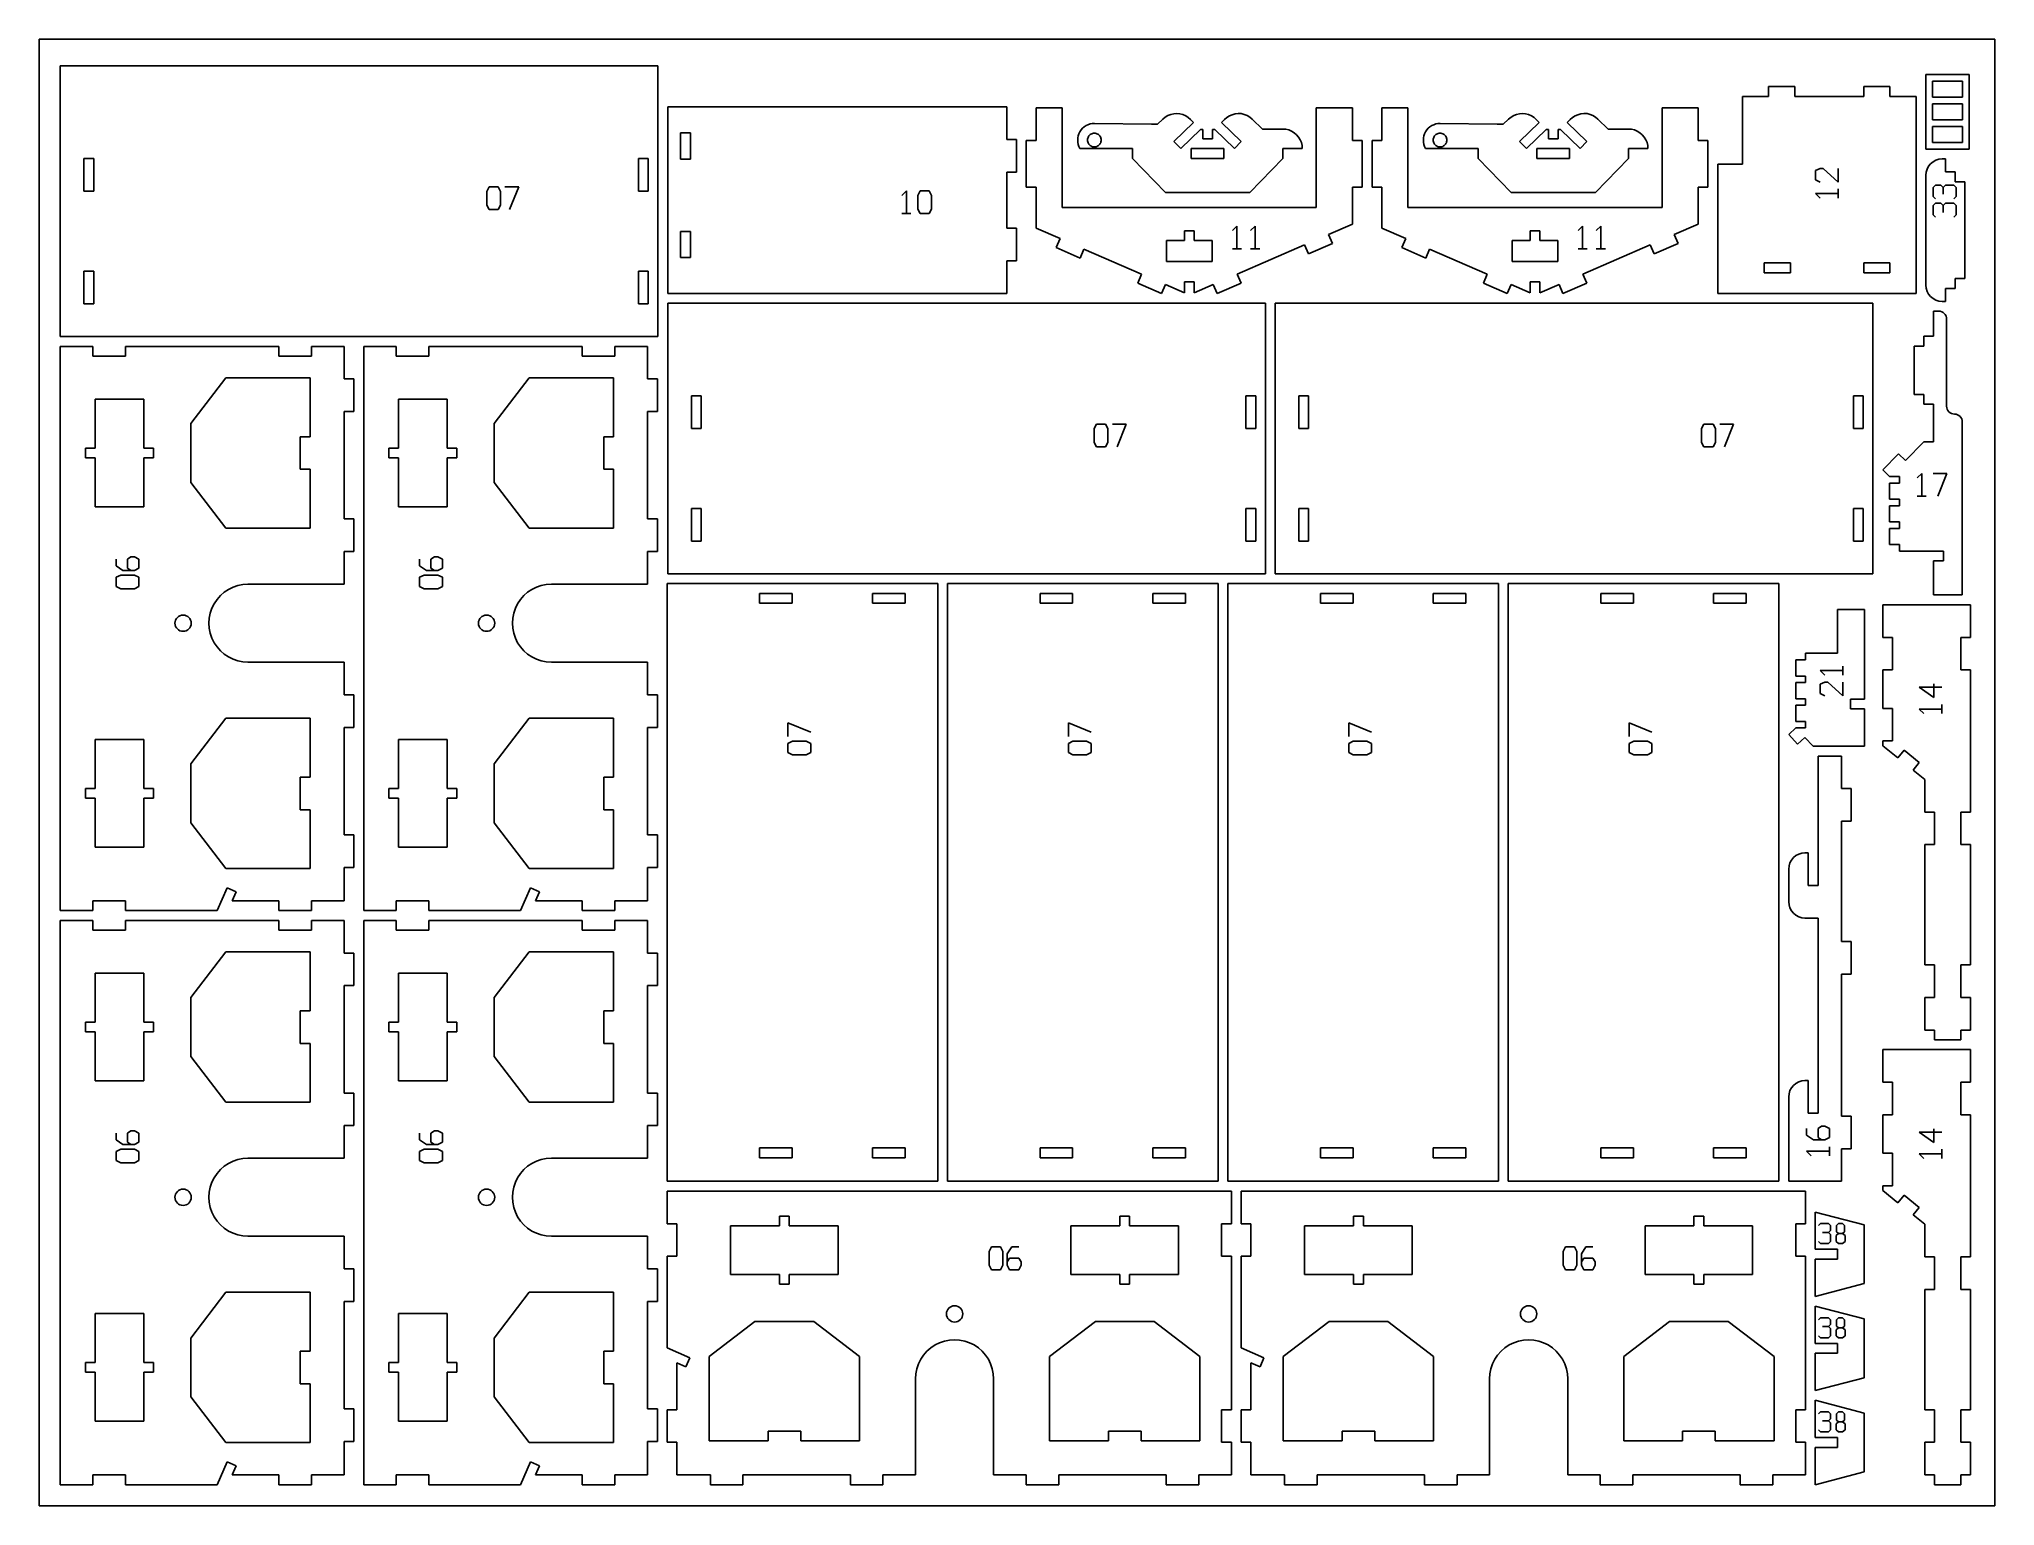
# Model space of a CAD drawing. Header units: millimetres. Extents: x 0 to 600, y 0 to 450.
import ezdxf

# ---------------------------------------------------------------- set-up
doc = ezdxf.new("R2010")
doc.units = ezdxf.units.MM
for name, color, linetype in [('CUT', 1, 'Continuous'), ('ENGRAVE', 5, 'Continuous'), ('SHEET', 8, 'Continuous')]:
    doc.layers.add(name, color=color, linetype=linetype)

msp = doc.modelspace()

# ---------------------------------------------------------------- linework, layer by layer
at = {"layer": 'CUT'}
for p, q in [((6.5, 441.76), (6.5, 358.74)), ((189.86, 441.76), (6.5, 441.76)), ((189.86, 358.74), (189.86, 441.76)), ((592.11, 439.13), (578.82, 439.13)), ((578.82, 439.13), (578.82, 416.24)), ((592.11, 416.24), (592.11, 439.13)), ((522.57, 432.43), (530.57, 432.43)), ((522.57, 411.67), (522.57, 432.43)), ((530.57, 435.43), (538.58, 435.43)), ((530.57, 432.43), (530.57, 435.43)), ((538.58, 435.43), (538.58, 432.43)), ((538.58, 432.43), (559.81, 432.43)), ((559.81, 435.43), (567.82, 435.43)), ((559.81, 432.43), (559.81, 435.43)), ((567.82, 435.43), (567.82, 432.43)), ((567.82, 432.43), (575.82, 432.43)), ((575.82, 432.43), (575.82, 371.96)), ((580.82, 437.13), (590.11, 437.13)), ((580.82, 432.16), (580.82, 437.13)), ((590.11, 432.16), (580.82, 432.16)), ((590.11, 437.13), (590.11, 432.16)), ((192.86, 429.21), (192.86, 371.96)), ((296.86, 429.21), (192.86, 429.21)), ((296.86, 419.21), (296.86, 429.21)), ((305.87, 418.93), (305.87, 428.94)), ((305.87, 428.94), (313.84, 428.94)), ((313.84, 428.94), (313.84, 398.35)), ((344.78, 425.46), (345.5, 426.06)), ((345.5, 426.06), (346.31, 426.54)), ((346.31, 426.54), (347.19, 426.88)), ((347.19, 426.88), (348.11, 427.09)), ((348.11, 427.09), (349.05, 427.15)), ((349.05, 427.15), (349.99, 427.11)), ((349.99, 427.11), (350.9, 426.86)), ((350.9, 426.86), (351.76, 426.44)), ((351.76, 426.44), (352.56, 425.94)), ((364.37, 425.94), (365.17, 426.44)), ((365.17, 426.44), (366.03, 426.82)), ((366.03, 426.82), (366.94, 427.06)), ((366.94, 427.06), (367.88, 427.15)), ((367.88, 427.15), (368.82, 427.15)), ((368.82, 427.15), (369.74, 426.88)), ((369.74, 426.88), (370.61, 426.54)), ((370.61, 426.54), (371.43, 426.06)), ((371.43, 426.06), (372.15, 425.46)), ((391.83, 398.35), (391.83, 428.94)), ((391.83, 428.94), (402.92, 428.94)), ((402.92, 428.94), (402.92, 418.93)), ((411.92, 418.93), (411.92, 428.94)), ((411.92, 428.94), (419.89, 428.94)), ((419.89, 428.94), (419.89, 398.35)), ((450.83, 425.46), (451.56, 426.06)), ((451.56, 426.06), (452.37, 426.54)), ((452.37, 426.54), (453.24, 426.88)), ((453.24, 426.88), (454.16, 427.09)), ((454.16, 427.09), (455.1, 427.15)), ((455.1, 427.15), (456.04, 427.11)), ((456.04, 427.11), (456.95, 426.86)), ((456.95, 426.86), (457.82, 426.44)), ((457.82, 426.44), (458.61, 425.94)), ((470.43, 425.94), (471.22, 426.44)), ((471.22, 426.44), (472.08, 426.82)), ((472.08, 426.82), (472.99, 427.06)), ((472.99, 427.06), (473.93, 427.15)), ((473.93, 427.15), (474.87, 427.15)), ((474.87, 427.15), (475.79, 426.88)), ((475.79, 426.88), (476.67, 426.54)), ((476.67, 426.54), (477.48, 426.06)), ((477.48, 426.06), (478.21, 425.46)), ((497.88, 398.35), (497.88, 428.94)), ((497.88, 428.94), (508.97, 428.94)), ((508.97, 428.94), (508.97, 418.93)), ((580.82, 430.16), (590.11, 430.16)), ((580.82, 425.2), (580.82, 430.16)), ((590.11, 430.16), (590.11, 425.2)), ((196.81, 413.2), (196.81, 421.21)), ((196.81, 421.21), (199.81, 421.21)), ((199.81, 421.21), (199.81, 413.2)), ((318.66, 419.7), (318.79, 420.35)), ((318.79, 420.35), (319.01, 420.99)), ((319.01, 420.99), (319.3, 421.59)), ((319.3, 421.59), (319.68, 422.14)), ((319.68, 422.14), (320.12, 422.64)), ((320.12, 422.64), (320.62, 423.09)), ((320.62, 423.09), (321.17, 423.46)), ((321.17, 423.46), (321.77, 423.75)), ((321.77, 423.75), (322.41, 423.97)), ((321.91, 420.08), (321.79, 419.84)), ((322.06, 420.31), (321.91, 420.08)), ((322.24, 420.52), (322.06, 420.31)), ((322.45, 420.7), (322.24, 420.52)), ((322.41, 423.97), (323.06, 424.1)), ((322.68, 420.85), (322.45, 420.7)), ((322.92, 420.97), (322.68, 420.85)), ((323.19, 421.06), (322.92, 420.97)), ((323.06, 424.1), (323.73, 424.14)), ((323.45, 421.13), (323.19, 421.06)), ((323.73, 421.13), (323.45, 421.13)), ((323.73, 424.14), (341.28, 423.87)), ((324, 421.12), (323.73, 421.13)), ((324.27, 421.06), (324, 421.12)), ((324.53, 420.97), (324.27, 421.06)), ((324.78, 420.85), (324.53, 420.97)), ((325.01, 420.7), (324.78, 420.85)), ((325.22, 420.52), (325.01, 420.7)), ((325.4, 420.31), (325.22, 420.52)), ((325.55, 420.08), (325.4, 420.31)), ((325.67, 419.84), (325.55, 420.08)), ((341.28, 423.87), (343.13, 423.87)), ((343.13, 423.87), (344.78, 425.46)), ((354.17, 424.38), (348.15, 418.57)), ((350.23, 416.41), (356.25, 422.22)), ((352.56, 425.94), (353.26, 425.31)), ((353.26, 425.31), (354.17, 424.38)), ((356.25, 422.22), (356.96, 422.22)), ((356.96, 422.22), (356.96, 419.41)), ((359.96, 419.41), (359.96, 422.22)), ((359.96, 422.22), (360.68, 422.22)), ((360.68, 422.22), (366.7, 416.41)), ((362.76, 424.38), (363.67, 425.31)), ((368.78, 418.57), (362.76, 424.38)), ((363.67, 425.31), (364.37, 425.94)), ((372.15, 425.46), (375.31, 422.41)), ((375.31, 422.41), (381.52, 422.41)), ((381.52, 422.41), (382.46, 422.34)), ((382.46, 422.34), (383.38, 422.12)), ((383.38, 422.12), (384.25, 421.76)), ((384.25, 421.76), (385.05, 421.26)), ((385.05, 421.26), (385.77, 420.65)), ((385.77, 420.65), (386.38, 419.94)), ((424.72, 419.7), (424.85, 420.35)), ((424.85, 420.35), (425.06, 420.99)), ((425.06, 420.99), (425.36, 421.59)), ((425.36, 421.59), (425.73, 422.14)), ((425.73, 422.14), (426.17, 422.64)), ((426.17, 422.64), (426.67, 423.09)), ((426.67, 423.09), (427.23, 423.46)), ((427.23, 423.46), (427.83, 423.75)), ((427.83, 423.75), (428.46, 423.97)), ((427.96, 420.08), (427.84, 419.84)), ((428.11, 420.31), (427.96, 420.08)), ((428.3, 420.52), (428.11, 420.31)), ((428.5, 420.7), (428.3, 420.52)), ((428.46, 423.97), (429.12, 424.1)), ((428.73, 420.85), (428.5, 420.7)), ((428.98, 420.97), (428.73, 420.85)), ((429.24, 421.06), (428.98, 420.97)), ((429.12, 424.1), (429.78, 424.14)), ((429.51, 421.13), (429.24, 421.06)), ((429.78, 421.13), (429.51, 421.13)), ((429.78, 424.14), (447.33, 423.87)), ((430.06, 421.12), (429.78, 421.13)), ((430.33, 421.06), (430.06, 421.12)), ((430.59, 420.97), (430.33, 421.06)), ((430.83, 420.85), (430.59, 420.97)), ((431.06, 420.7), (430.83, 420.85)), ((431.27, 420.52), (431.06, 420.7)), ((431.45, 420.31), (431.27, 420.52)), ((431.6, 420.08), (431.45, 420.31)), ((431.73, 419.84), (431.6, 420.08)), ((447.33, 423.87), (449.18, 423.87)), ((449.18, 423.87), (450.83, 425.46)), ((460.22, 424.38), (454.2, 418.57)), ((456.29, 416.41), (462.3, 422.22)), ((458.61, 425.94), (459.32, 425.31)), ((459.32, 425.31), (460.22, 424.38)), ((462.3, 422.22), (463.02, 422.22)), ((463.02, 422.22), (463.02, 419.41)), ((466.02, 419.41), (466.02, 422.22)), ((466.02, 422.22), (466.73, 422.22)), ((466.73, 422.22), (472.75, 416.41)), ((468.82, 424.38), (469.72, 425.31)), ((474.83, 418.57), (468.82, 424.38)), ((469.72, 425.31), (470.43, 425.94)), ((478.21, 425.46), (481.36, 422.41)), ((481.36, 422.41), (487.58, 422.41)), ((487.58, 422.41), (488.52, 422.34)), ((488.52, 422.34), (489.43, 422.12)), ((489.43, 422.12), (490.3, 421.76)), ((490.3, 421.76), (491.11, 421.26)), ((491.11, 421.26), (491.82, 420.65)), ((491.82, 420.65), (492.43, 419.94)), ((590.11, 425.2), (580.82, 425.2)), ((580.82, 423.2), (590.11, 423.2)), ((580.82, 418.24), (580.82, 423.2)), ((590.11, 423.2), (590.11, 418.24)), ((299.86, 419.21), (296.86, 419.21)), ((299.86, 409.2), (299.86, 419.21)), ((302.86, 404.58), (302.86, 418.93)), ((302.86, 418.93), (305.87, 418.93)), ((318.62, 419.03), (318.66, 419.7)), ((318.66, 418.36), (318.62, 419.03)), ((318.79, 417.71), (318.66, 418.36)), ((319.01, 417.08), (318.79, 417.71)), ((319.3, 416.41), (319.01, 417.08)), ((319.35, 416.41), (319.3, 416.41)), ((335.4, 416.41), (319.35, 416.41)), ((321.64, 419.31), (321.63, 419.03)), ((321.63, 419.03), (321.64, 418.76)), ((321.7, 419.58), (321.64, 419.31)), ((321.64, 418.76), (321.7, 418.49)), ((321.79, 419.84), (321.7, 419.58)), ((321.7, 418.49), (321.79, 418.23)), ((321.79, 418.23), (321.91, 417.98)), ((321.91, 417.98), (322.06, 417.75)), ((322.06, 417.75), (322.24, 417.54)), ((322.24, 417.54), (322.45, 417.36)), ((322.45, 417.36), (322.68, 417.21)), ((322.68, 417.21), (322.92, 417.09)), ((322.92, 417.09), (323.19, 417)), ((323.19, 417), (323.45, 416.95)), ((323.45, 416.95), (323.73, 416.93)), ((323.73, 416.93), (324, 416.93)), ((324, 416.93), (324.27, 416.98)), ((324.27, 416.98), (324.53, 417.09)), ((324.53, 417.09), (324.78, 417.21)), ((324.78, 417.21), (325.01, 417.36)), ((325.01, 417.36), (325.22, 417.54)), ((325.22, 417.54), (325.4, 417.75)), ((325.4, 417.75), (325.55, 417.98)), ((325.55, 417.98), (325.67, 418.23)), ((325.76, 419.58), (325.67, 419.84)), ((325.67, 418.23), (325.76, 418.49)), ((325.81, 419.31), (325.76, 419.58)), ((325.76, 418.49), (325.81, 418.76)), ((325.83, 419.03), (325.81, 419.31)), ((325.81, 418.76), (325.83, 419.03)), ((335.4, 413.41), (335.4, 416.41)), ((348.15, 418.57), (350.23, 416.41)), ((353.46, 416.41), (353.46, 413.41)), ((363.47, 416.41), (353.46, 416.41)), ((356.96, 419.41), (359.96, 419.41)), ((363.47, 413.41), (363.47, 416.41)), ((366.7, 416.41), (368.78, 418.57)), ((381.52, 416.41), (381.52, 413.41)), ((387.53, 416.41), (381.52, 416.41)), ((386.38, 419.94), (386.87, 419.13)), ((386.87, 419.13), (387.23, 418.26)), ((387.23, 418.26), (387.45, 417.35)), ((387.45, 417.35), (387.53, 416.41)), ((402.92, 418.93), (405.92, 418.93)), ((405.92, 418.93), (405.92, 404.58)), ((408.92, 404.58), (408.92, 418.93)), ((408.92, 418.93), (411.92, 418.93)), ((424.67, 419.03), (424.72, 419.7)), ((424.72, 418.36), (424.67, 419.03)), ((424.85, 417.71), (424.72, 418.36)), ((425.06, 417.08), (424.85, 417.71)), ((425.36, 416.41), (425.06, 417.08)), ((425.4, 416.41), (425.36, 416.41)), ((441.46, 416.41), (425.4, 416.41)), ((427.7, 419.31), (427.68, 419.03)), ((427.68, 419.03), (427.7, 418.76)), ((427.75, 419.58), (427.7, 419.31)), ((427.7, 418.76), (427.75, 418.49)), ((427.84, 419.84), (427.75, 419.58)), ((427.75, 418.49), (427.84, 418.23)), ((427.84, 418.23), (427.96, 417.98)), ((427.96, 417.98), (428.11, 417.75)), ((428.11, 417.75), (428.3, 417.54)), ((428.3, 417.54), (428.5, 417.36)), ((428.5, 417.36), (428.73, 417.21)), ((428.73, 417.21), (428.98, 417.09)), ((428.98, 417.09), (429.24, 417)), ((429.24, 417), (429.51, 416.95)), ((429.51, 416.95), (429.78, 416.93)), ((429.78, 416.93), (430.06, 416.93)), ((430.06, 416.93), (430.32, 416.98)), ((430.32, 416.98), (430.59, 417.09)), ((430.59, 417.09), (430.83, 417.21)), ((430.83, 417.21), (431.06, 417.36)), ((431.06, 417.36), (431.27, 417.54)), ((431.27, 417.54), (431.45, 417.75)), ((431.45, 417.75), (431.6, 417.98)), ((431.6, 417.98), (431.73, 418.23)), ((431.81, 419.58), (431.73, 419.84)), ((431.73, 418.23), (431.81, 418.49)), ((431.87, 419.31), (431.81, 419.58)), ((431.81, 418.49), (431.87, 418.76)), ((431.89, 419.03), (431.87, 419.31)), ((431.87, 418.76), (431.89, 419.03)), ((441.46, 413.41), (441.46, 416.41)), ((454.2, 418.57), (456.29, 416.41)), ((459.52, 416.41), (459.52, 413.41)), ((469.52, 416.41), (459.52, 416.41)), ((463.02, 419.41), (466.02, 419.41)), ((469.52, 413.41), (469.52, 416.41)), ((472.75, 416.41), (474.83, 418.57)), ((487.58, 416.41), (487.58, 413.41)), ((493.58, 416.41), (487.58, 416.41)), ((492.43, 419.94), (492.92, 419.13)), ((492.92, 419.13), (493.29, 418.26)), ((493.29, 418.26), (493.5, 417.35)), ((493.5, 417.35), (493.58, 416.41)), ((508.97, 418.93), (511.97, 418.93)), ((511.97, 418.93), (511.97, 404.58)), ((578.82, 416.24), (592.11, 416.24)), ((590.11, 418.24), (580.82, 418.24)), ((13.74, 403.37), (13.74, 413.37)), ((13.74, 413.37), (16.74, 413.37)), ((16.74, 413.37), (16.74, 403.37)), ((183.86, 403.37), (183.86, 413.37)), ((183.86, 413.37), (186.86, 413.37)), ((186.86, 413.37), (186.86, 403.37)), ((199.81, 413.2), (196.81, 413.2)), ((296.86, 391.96), (296.86, 409.2)), ((296.86, 409.2), (299.86, 409.2)), ((345.52, 402.93), (335.4, 413.41)), ((353.46, 413.41), (363.47, 413.41)), ((381.52, 413.41), (371.41, 402.93)), ((451.57, 402.93), (441.46, 413.41)), ((459.52, 413.41), (469.52, 413.41)), ((487.58, 413.41), (477.46, 402.93)), ((514.97, 411.67), (522.57, 411.67)), ((514.97, 371.96), (514.97, 411.67)), ((578.91, 409.22), (578.82, 408.24)), ((578.82, 408.24), (578.82, 374.54)), ((579.2, 410.15), (578.91, 409.22)), ((579.66, 411.02), (579.2, 410.15)), ((580.28, 411.78), (579.66, 411.02)), ((581.04, 412.4), (580.28, 411.78)), ((581.91, 412.86), (581.04, 412.4)), ((582.84, 413.14), (581.91, 412.86)), ((583.82, 413.24), (582.84, 413.14)), ((584.82, 413.24), (583.82, 413.24)), ((584.82, 409.24), (584.82, 413.24)), ((587.82, 409.24), (584.82, 409.24)), ((587.82, 406.24), (587.82, 409.24)), ((16.74, 403.37), (13.74, 403.37)), ((186.86, 403.37), (183.86, 403.37)), ((305.87, 404.58), (302.86, 404.58)), ((305.87, 391.97), (305.87, 404.58)), ((371.41, 402.93), (345.52, 402.93)), ((402.92, 404.58), (402.92, 393.27)), ((405.92, 404.58), (402.92, 404.58)), ((411.92, 404.58), (408.92, 404.58)), ((411.92, 391.97), (411.92, 404.58)), ((477.46, 402.93), (451.57, 402.93)), ((508.97, 404.58), (508.97, 393.27)), ((511.97, 404.58), (508.97, 404.58)), ((590.82, 406.24), (587.82, 406.24)), ((590.82, 376.54), (590.82, 406.24)), ((313.84, 398.35), (391.83, 398.35)), ((419.89, 398.35), (497.88, 398.35)), ((196.81, 382.96), (196.81, 390.96)), ((196.81, 390.96), (199.81, 390.96)), ((199.81, 390.96), (199.81, 382.96)), ((299.86, 391.96), (296.86, 391.96)), ((299.86, 381.96), (299.86, 391.96)), ((313.2, 388.78), (305.87, 391.97)), ((351.39, 391.22), (351.39, 388.22)), ((354.39, 391.22), (351.39, 391.22)), ((354.39, 388.22), (354.39, 391.22)), ((402.92, 393.27), (395.58, 390.08)), ((395.58, 390.08), (396.78, 387.33)), ((419.26, 388.78), (411.92, 391.97)), ((457.44, 391.22), (457.44, 388.22)), ((460.44, 391.22), (457.44, 391.22)), ((460.44, 388.22), (460.44, 391.22)), ((508.97, 393.27), (501.63, 390.08)), ((501.63, 390.08), (502.83, 387.33)), ((312.01, 386.02), (313.2, 388.78)), ((319.34, 382.83), (312.01, 386.02)), ((320.54, 385.59), (319.34, 382.83)), ((338.21, 377.9), (320.54, 385.59)), ((345.89, 388.22), (345.89, 381.79)), ((351.39, 388.22), (345.89, 388.22)), ((359.89, 388.22), (354.39, 388.22)), ((359.89, 381.79), (359.89, 388.22)), ((388.24, 386.89), (367.57, 377.9)), ((389.44, 384.14), (388.24, 386.89)), ((396.78, 387.33), (389.44, 384.14)), ((418.06, 386.02), (419.26, 388.78)), ((425.4, 382.83), (418.06, 386.02)), ((426.59, 385.59), (425.4, 382.83)), ((444.27, 377.9), (426.59, 385.59)), ((451.94, 388.22), (451.94, 381.79)), ((457.44, 388.22), (451.94, 388.22)), ((465.95, 388.22), (460.44, 388.22)), ((465.95, 381.79), (465.95, 388.22)), ((494.29, 386.89), (473.62, 377.9)), ((495.49, 384.14), (494.29, 386.89)), ((502.83, 387.33), (495.49, 384.14)), ((13.74, 368.76), (13.74, 378.76)), ((13.74, 378.76), (16.74, 378.76)), ((16.74, 378.76), (16.74, 368.76)), ((183.86, 368.76), (183.86, 378.76)), ((183.86, 378.76), (186.86, 378.76)), ((186.86, 378.76), (186.86, 368.76)), ((199.81, 382.96), (196.81, 382.96)), ((296.86, 371.96), (296.86, 381.96)), ((296.86, 381.96), (299.86, 381.96)), ((345.89, 381.79), (359.89, 381.79)), ((451.94, 381.79), (465.95, 381.79)), ((537.27, 381.34), (529.27, 381.34)), ((529.27, 381.34), (529.27, 378.34)), ((529.27, 378.34), (537.27, 378.34)), ((537.27, 378.34), (537.27, 381.34)), ((567.82, 381.34), (559.81, 381.34)), ((559.81, 381.34), (559.81, 378.34)), ((559.81, 378.34), (567.82, 378.34)), ((567.82, 378.34), (567.82, 381.34)), ((337.02, 375.15), (338.21, 377.9)), ((344.36, 371.96), (337.02, 375.15)), ((345.55, 374.71), (344.36, 371.96)), ((351.39, 372.17), (345.55, 374.71)), ((351.39, 375.52), (351.39, 372.17)), ((354.39, 375.52), (351.39, 375.52)), ((354.39, 372.17), (354.39, 375.52)), ((360.23, 374.71), (354.39, 372.17)), ((361.43, 371.96), (360.23, 374.71)), ((368.76, 375.15), (361.43, 371.96)), ((367.57, 377.9), (368.76, 375.15)), ((443.07, 375.15), (444.27, 377.9)), ((450.41, 371.96), (443.07, 375.15)), ((451.61, 374.71), (450.41, 371.96)), ((457.44, 372.17), (451.61, 374.71)), ((457.44, 375.52), (457.44, 372.17)), ((460.44, 375.52), (457.44, 375.52)), ((460.44, 372.17), (460.44, 375.52)), ((466.28, 374.71), (460.44, 372.17)), ((467.48, 371.96), (466.28, 374.71)), ((474.82, 375.15), (467.48, 371.96)), ((473.62, 377.9), (474.82, 375.15)), ((578.82, 374.54), (578.91, 373.56)), ((578.91, 373.56), (579.2, 372.62)), ((579.2, 372.62), (579.66, 371.76)), ((584.82, 369.54), (584.82, 373.54)), ((584.82, 373.54), (587.82, 373.54)), ((587.82, 373.54), (587.82, 376.54)), ((587.82, 376.54), (590.82, 376.54)), ((16.74, 368.76), (13.74, 368.76)), ((186.86, 368.76), (183.86, 368.76)), ((192.86, 371.96), (296.86, 371.96)), ((192.86, 368.96), (192.86, 285.94)), ((376.22, 368.96), (192.86, 368.96)), ((376.22, 285.94), (376.22, 368.96)), ((379.22, 368.96), (379.22, 285.94)), ((562.58, 368.96), (379.22, 368.96)), ((575.82, 371.96), (514.97, 371.96)), ((562.58, 285.94), (562.58, 368.96)), ((579.66, 371.76), (580.28, 371)), ((580.28, 371), (581.04, 370.38)), ((581.04, 370.38), (581.91, 369.92)), ((581.2, 366.54), (581.2, 358.83)), ((582.8, 366.54), (581.2, 366.54)), ((581.91, 369.92), (582.84, 369.63)), ((583.26, 366.49), (582.8, 366.54)), ((582.84, 369.63), (583.82, 369.54)), ((583.71, 366.35), (583.26, 366.49)), ((584.13, 366.13), (583.71, 366.35)), ((583.82, 369.54), (584.82, 369.54)), ((584.49, 365.83), (584.13, 366.13)), ((584.79, 365.47), (584.49, 365.83)), ((585.01, 365.05), (584.79, 365.47)), ((585.15, 364.6), (585.01, 365.05)), ((585.2, 364.13), (585.15, 364.6)), ((585.2, 337.36), (585.2, 364.13)), ((6.5, 358.74), (189.86, 358.74)), ((16.5, 355.74), (6.5, 355.74)), ((6.5, 355.74), (6.5, 182.62)), ((16.5, 352.74), (16.5, 355.74)), ((73.57, 355.74), (26.5, 355.74)), ((26.5, 355.74), (26.5, 352.74)), ((73.57, 352.74), (73.57, 355.74)), ((93.58, 355.74), (83.58, 355.74)), ((83.58, 355.74), (83.58, 352.74)), ((93.58, 345.73), (93.58, 355.74)), ((109.58, 355.74), (99.58, 355.74)), ((99.58, 355.74), (99.58, 182.62)), ((109.58, 352.74), (109.58, 355.74)), ((166.65, 355.74), (119.58, 355.74)), ((119.58, 355.74), (119.58, 352.74)), ((166.65, 352.74), (166.65, 355.74)), ((186.66, 355.74), (176.65, 355.74)), ((176.65, 355.74), (176.65, 352.74)), ((186.66, 345.73), (186.66, 355.74)), ((575.19, 355.83), (575.19, 340.96)), ((578.2, 355.83), (575.19, 355.83)), ((578.2, 358.83), (578.2, 355.83)), ((581.2, 358.83), (578.2, 358.83)), ((26.5, 352.74), (16.5, 352.74)), ((83.58, 352.74), (73.57, 352.74)), ((119.58, 352.74), (109.58, 352.74)), ((176.65, 352.74), (166.65, 352.74)), ((46.56, 332.03), (57.24, 346.08)), ((57.24, 346.08), (83.13, 346.08)), ((83.13, 346.08), (83.13, 328.02)), ((96.58, 345.73), (93.58, 345.73)), ((96.58, 335.73), (96.58, 345.73)), ((139.64, 332.03), (150.32, 346.08)), ((150.32, 346.08), (176.2, 346.08)), ((176.2, 346.08), (176.2, 328.02)), ((189.66, 345.73), (186.66, 345.73)), ((189.66, 335.73), (189.66, 345.73)), ((17.2, 339.52), (32.08, 339.52)), ((17.2, 324.52), (17.2, 339.52)), ((32.08, 339.52), (32.08, 324.52)), ((110.28, 339.52), (125.15, 339.52)), ((110.28, 324.52), (110.28, 339.52)), ((125.15, 339.52), (125.15, 324.52)), ((200.1, 330.57), (200.1, 340.58)), ((200.1, 340.58), (203.1, 340.58)), ((203.1, 340.58), (203.1, 330.57)), ((370.22, 330.57), (370.22, 340.58)), ((370.22, 340.58), (373.22, 340.58)), ((373.22, 340.58), (373.22, 330.57)), ((386.46, 330.57), (386.46, 340.58)), ((386.46, 340.58), (389.46, 340.58)), ((389.46, 340.58), (389.46, 330.57)), ((556.58, 330.57), (556.58, 340.58)), ((556.58, 340.58), (559.58, 340.58)), ((559.58, 340.58), (559.58, 330.57)), ((575.19, 340.96), (578.2, 340.96)), ((578.2, 340.96), (578.2, 337.96)), ((578.2, 337.96), (581.2, 337.96)), ((581.2, 337.96), (581.2, 326.48)), ((585.24, 336.89), (585.2, 337.36)), ((585.38, 336.44), (585.24, 336.89)), ((585.6, 336.03), (585.38, 336.44)), ((585.9, 335.66), (585.6, 336.03)), ((46.56, 314), (46.56, 332.03)), ((93.58, 335.73), (96.58, 335.73)), ((93.58, 302.79), (93.58, 335.73)), ((139.64, 314), (139.64, 332.03)), ((186.66, 335.73), (189.66, 335.73)), ((186.66, 302.79), (186.66, 335.73)), ((203.1, 330.57), (200.1, 330.57)), ((373.22, 330.57), (370.22, 330.57)), ((389.46, 330.57), (386.46, 330.57)), ((559.58, 330.57), (556.58, 330.57)), ((586.26, 335.36), (585.9, 335.66)), ((586.68, 335.14), (586.26, 335.36)), ((587.13, 335.01), (586.68, 335.14)), ((587.6, 334.96), (587.13, 335.01)), ((587.61, 334.96), (587.6, 334.96)), ((588.08, 334.91), (587.6, 334.96)), ((588.53, 334.78), (588.08, 334.91)), ((588.94, 334.55), (588.53, 334.78)), ((589.31, 334.26), (588.94, 334.55)), ((589.6, 333.89), (589.31, 334.26)), ((589.83, 333.48), (589.6, 333.89)), ((589.96, 333.03), (589.83, 333.48)), ((590.01, 332.56), (589.96, 333.03)), ((590.01, 279.46), (590.01, 332.56)), ((14.2, 324.52), (17.2, 324.52)), ((14.2, 321.52), (14.2, 324.52)), ((32.08, 324.52), (35.08, 324.52)), ((35.08, 324.52), (35.08, 321.52)), ((83.13, 328.02), (80.12, 328.02)), ((80.12, 328.02), (80.12, 318.02)), ((107.28, 324.52), (110.28, 324.52)), ((107.28, 321.52), (107.28, 324.52)), ((125.15, 324.52), (128.16, 324.52)), ((128.16, 324.52), (128.16, 321.52)), ((176.2, 328.02), (173.2, 328.02)), ((173.2, 328.02), (173.2, 318.02)), ((578.2, 326.48), (572.53, 320.7)), ((581.2, 326.48), (578.2, 326.48)), ((17.2, 321.52), (14.2, 321.52)), ((17.2, 306.51), (17.2, 321.52)), ((35.08, 321.52), (32.08, 321.52)), ((32.08, 321.52), (32.08, 306.51)), ((80.12, 318.02), (83.13, 318.02)), ((83.13, 318.02), (83.13, 299.96)), ((110.28, 321.52), (107.28, 321.52)), ((110.28, 306.51), (110.28, 321.52)), ((128.16, 321.52), (125.15, 321.52)), ((125.15, 321.52), (125.15, 306.51)), ((173.2, 318.02), (176.2, 318.02)), ((176.2, 318.02), (176.2, 299.96)), ((570.39, 322.8), (565.58, 317.9)), ((572.53, 320.7), (570.39, 322.8)), ((57.24, 299.96), (46.56, 314)), ((150.32, 299.96), (139.64, 314)), ((565.58, 317.9), (567.72, 315.8)), ((567.72, 315.8), (570.72, 315.8)), ((567.72, 313.8), (567.72, 308.84)), ((570.72, 313.8), (567.72, 313.8)), ((570.72, 315.8), (570.72, 313.8)), ((32.08, 306.51), (17.2, 306.51)), ((125.15, 306.51), (110.28, 306.51)), ((567.72, 308.84), (570.72, 308.84)), ((567.72, 306.84), (567.72, 301.87)), ((570.72, 306.84), (567.72, 306.84)), ((570.72, 308.84), (570.72, 306.84)), ((96.58, 302.79), (93.58, 302.79)), ((96.58, 292.78), (96.58, 302.79)), ((189.66, 302.79), (186.66, 302.79)), ((189.66, 292.78), (189.66, 302.79)), ((200.1, 295.96), (200.1, 305.96)), ((200.1, 305.96), (203.1, 305.96)), ((203.1, 305.96), (203.1, 295.96)), ((370.22, 295.96), (370.22, 305.96)), ((370.22, 305.96), (373.22, 305.96)), ((373.22, 305.96), (373.22, 295.96)), ((386.46, 295.96), (386.46, 305.96)), ((386.46, 305.96), (389.46, 305.96)), ((389.46, 305.96), (389.46, 295.96)), ((556.58, 295.96), (556.58, 305.96)), ((556.58, 305.96), (559.58, 305.96)), ((559.58, 305.96), (559.58, 295.96)), ((567.72, 301.87), (570.72, 301.87)), ((570.72, 301.87), (570.72, 299.87)), ((83.13, 299.96), (57.24, 299.96)), ((176.2, 299.96), (150.32, 299.96)), ((203.1, 295.96), (200.1, 295.96)), ((373.22, 295.96), (370.22, 295.96)), ((389.46, 295.96), (386.46, 295.96)), ((559.58, 295.96), (556.58, 295.96)), ((567.72, 299.87), (567.72, 294.91)), ((570.72, 299.87), (567.72, 299.87)), ((567.72, 294.91), (570.72, 294.91)), ((570.72, 294.91), (570.72, 292.91)), ((93.58, 292.78), (96.58, 292.78)), ((93.58, 282.78), (93.58, 292.78)), ((186.66, 292.78), (189.66, 292.78)), ((186.66, 282.78), (186.66, 292.78)), ((570.72, 292.91), (584.2, 292.91)), ((581.2, 289.91), (581.2, 279.46)), ((584.2, 289.91), (581.2, 289.91)), ((584.2, 292.91), (584.2, 289.91)), ((59.5, 281.87), (60.99, 282.37)), ((60.99, 282.37), (62.52, 282.68)), ((62.52, 282.68), (64.08, 282.78)), ((64.08, 282.78), (93.58, 282.78)), ((152.58, 281.87), (154.06, 282.37)), ((154.06, 282.37), (155.6, 282.68)), ((155.6, 282.68), (157.16, 282.78)), ((157.16, 282.78), (186.66, 282.78)), ((275.68, 282.94), (192.66, 282.94)), ((192.66, 282.94), (192.66, 99.58)), ((192.86, 285.94), (376.22, 285.94)), ((275.68, 99.58), (275.68, 282.94)), ((361.7, 282.94), (278.68, 282.94)), ((278.68, 282.94), (278.68, 99.58)), ((361.7, 99.58), (361.7, 282.94)), ((447.72, 282.94), (364.7, 282.94)), ((364.7, 282.94), (364.7, 99.58)), ((379.22, 285.94), (562.58, 285.94)), ((447.72, 99.58), (447.72, 282.94)), ((533.74, 282.94), (450.72, 282.94)), ((450.72, 282.94), (450.72, 99.58)), ((533.74, 99.58), (533.74, 282.94)), ((53.02, 275.39), (53.71, 276.79)), ((53.71, 276.79), (54.58, 278.1)), ((54.58, 278.1), (55.62, 279.27)), ((55.62, 279.27), (56.79, 280.31)), ((56.79, 280.31), (58.1, 281.18)), ((58.1, 281.18), (59.5, 281.87)), ((146.1, 275.39), (146.79, 276.79)), ((146.79, 276.79), (147.66, 278.1)), ((147.66, 278.1), (148.7, 279.27)), ((148.7, 279.27), (149.87, 280.31)), ((149.87, 280.31), (151.18, 281.18)), ((151.18, 281.18), (152.58, 281.87)), ((221.04, 279.94), (231.04, 279.94)), ((221.04, 276.94), (221.04, 279.94)), ((231.04, 276.94), (221.04, 276.94)), ((231.04, 279.94), (231.04, 276.94)), ((255.66, 279.94), (265.66, 279.94)), ((255.66, 276.94), (255.66, 279.94)), ((265.66, 276.94), (255.66, 276.94)), ((265.66, 279.94), (265.66, 276.94)), ((307.06, 279.94), (317.06, 279.94)), ((307.06, 276.94), (307.06, 279.94)), ((317.06, 276.94), (307.06, 276.94)), ((317.06, 279.94), (317.06, 276.94)), ((341.68, 279.94), (351.68, 279.94)), ((341.68, 276.94), (341.68, 279.94)), ((351.68, 276.94), (341.68, 276.94)), ((351.68, 279.94), (351.68, 276.94)), ((393.08, 279.94), (403.08, 279.94)), ((393.08, 276.94), (393.08, 279.94)), ((403.08, 276.94), (393.08, 276.94)), ((403.08, 279.94), (403.08, 276.94)), ((427.7, 279.94), (437.7, 279.94)), ((427.7, 276.94), (427.7, 279.94)), ((437.7, 276.94), (427.7, 276.94)), ((437.7, 279.94), (437.7, 276.94)), ((479.1, 279.94), (489.11, 279.94)), ((479.1, 276.94), (479.1, 279.94)), ((489.11, 276.94), (479.1, 276.94)), ((489.11, 279.94), (489.11, 276.94)), ((513.72, 279.94), (523.72, 279.94)), ((513.72, 276.94), (513.72, 279.94)), ((523.72, 276.94), (513.72, 276.94)), ((523.72, 279.94), (523.72, 276.94)), ((565.58, 276.46), (592.53, 276.46)), ((565.58, 266.46), (565.58, 276.46)), ((581.2, 279.46), (590.01, 279.46)), ((592.53, 276.46), (592.53, 266.46)), ((52.11, 270.81), (52.21, 272.37)), ((52.21, 269.24), (52.11, 270.81)), ((52.21, 272.37), (52.52, 273.91)), ((52.52, 273.91), (53.02, 275.39)), ((145.19, 270.81), (145.29, 272.37)), ((145.29, 269.24), (145.19, 270.81)), ((145.29, 272.37), (145.6, 273.91)), ((145.6, 273.91), (146.1, 275.39)), ((551.67, 275.01), (560.04, 275.01)), ((551.67, 261.56), (551.67, 275.01)), ((560.04, 275.01), (560.04, 247.53)), ((52.52, 267.71), (52.21, 269.24)), ((53.02, 266.22), (52.52, 267.71)), ((53.71, 264.82), (53.02, 266.22)), ((54.58, 263.52), (53.71, 264.82)), ((145.6, 267.71), (145.29, 269.24)), ((146.1, 266.22), (145.6, 267.71)), ((146.79, 264.82), (146.1, 266.22)), ((147.66, 263.52), (146.79, 264.82)), ((568.58, 266.46), (565.58, 266.46)), ((568.58, 256.45), (568.58, 266.46)), ((592.53, 266.46), (589.53, 266.46)), ((589.53, 266.46), (589.53, 256.45)), ((55.62, 262.34), (54.58, 263.52)), ((56.79, 261.31), (55.62, 262.34)), ((58.1, 260.44), (56.79, 261.31)), ((59.5, 259.74), (58.1, 260.44)), ((60.99, 259.24), (59.5, 259.74)), ((62.52, 258.93), (60.99, 259.24)), ((64.08, 258.83), (62.52, 258.93)), ((93.58, 258.83), (64.08, 258.83)), ((93.58, 248.83), (93.58, 258.83)), ((148.7, 262.34), (147.66, 263.52)), ((149.87, 261.31), (148.7, 262.34)), ((151.18, 260.44), (149.87, 261.31)), ((152.58, 259.74), (151.18, 260.44)), ((154.06, 259.24), (152.58, 259.74)), ((155.6, 258.93), (154.06, 259.24)), ((157.16, 258.83), (155.6, 258.93)), ((186.66, 258.83), (157.16, 258.83)), ((186.66, 248.83), (186.66, 258.83)), ((538.92, 259.56), (541.92, 259.56)), ((538.92, 254.6), (538.92, 259.56)), ((541.92, 261.56), (551.67, 261.56)), ((541.92, 259.56), (541.92, 261.56)), ((541.92, 254.6), (538.92, 254.6)), ((538.92, 252.6), (541.92, 252.6)), ((538.92, 247.64), (538.92, 252.6)), ((541.92, 252.6), (541.92, 254.6)), ((565.58, 256.45), (568.58, 256.45)), ((565.58, 244.67), (565.58, 256.45)), ((589.53, 256.45), (592.53, 256.45)), ((592.53, 256.45), (592.53, 212.88)), ((96.58, 248.83), (93.58, 248.83)), ((96.58, 238.83), (96.58, 248.83)), ((189.66, 248.83), (186.66, 248.83)), ((189.66, 238.83), (189.66, 248.83)), ((541.92, 247.64), (538.92, 247.64)), ((541.92, 245.64), (541.92, 247.64)), ((560.04, 247.53), (555.67, 247.53)), ((555.67, 247.53), (555.67, 244.53)), ((46.56, 227.61), (57.24, 241.66)), ((57.24, 241.66), (83.13, 241.66)), ((83.13, 241.66), (83.13, 223.6)), ((139.64, 227.61), (150.32, 241.66)), ((150.32, 241.66), (176.2, 241.66)), ((176.2, 241.66), (176.2, 223.6)), ((538.92, 245.64), (541.92, 245.64)), ((538.92, 240.67), (538.92, 245.64)), ((541.92, 240.67), (538.92, 240.67)), ((541.92, 238.67), (541.92, 240.67)), ((555.67, 244.53), (560.04, 244.53)), ((560.04, 244.53), (560.04, 233.06)), ((568.58, 244.67), (565.58, 244.67)), ((568.58, 234.67), (568.58, 244.67)), ((17.2, 235.1), (32.08, 235.1)), ((17.2, 220.1), (17.2, 235.1)), ((32.08, 235.1), (32.08, 220.1)), ((93.58, 238.83), (96.58, 238.83)), ((93.58, 205.88), (93.58, 238.83)), ((110.28, 235.1), (125.15, 235.1)), ((110.28, 220.1), (110.28, 235.1)), ((125.15, 235.1), (125.15, 220.1)), ((186.66, 238.83), (189.66, 238.83)), ((186.66, 205.88), (186.66, 238.83)), ((536.74, 236.61), (538.92, 238.67)), ((539.49, 233.71), (536.74, 236.61)), ((538.92, 238.67), (541.92, 238.67)), ((541.67, 235.77), (539.49, 233.71)), ((544.23, 233.06), (541.67, 235.77)), ((565.58, 234.67), (568.58, 234.67)), ((565.58, 233.23), (565.58, 234.67)), ((560.04, 233.06), (544.23, 233.06)), ((552.92, 230.06), (545.74, 230.06)), ((545.74, 230.06), (545.74, 190.36)), ((552.92, 220.06), (552.92, 230.06)), ((570.25, 229.48), (565.58, 233.23)), ((572.13, 231.82), (570.25, 229.48)), ((576.81, 228.07), (572.13, 231.82)), ((574.93, 225.73), (576.81, 228.07)), ((46.56, 209.58), (46.56, 227.61)), ((83.13, 223.6), (80.12, 223.6)), ((80.12, 223.6), (80.12, 213.59)), ((139.64, 209.58), (139.64, 227.61)), ((176.2, 223.6), (173.2, 223.6)), ((173.2, 223.6), (173.2, 213.59)), ((578.48, 222.88), (574.93, 225.73)), ((578.48, 212.88), (578.48, 222.88)), ((14.2, 220.1), (17.2, 220.1)), ((14.2, 217.1), (14.2, 220.1)), ((17.2, 217.1), (14.2, 217.1)), ((17.2, 202.09), (17.2, 217.1)), ((32.08, 220.1), (35.08, 220.1)), ((35.08, 217.1), (32.08, 217.1)), ((32.08, 217.1), (32.08, 202.09)), ((35.08, 220.1), (35.08, 217.1)), ((107.28, 220.1), (110.28, 220.1)), ((107.28, 217.1), (107.28, 220.1)), ((110.28, 217.1), (107.28, 217.1)), ((110.28, 202.09), (110.28, 217.1)), ((125.15, 220.1), (128.16, 220.1)), ((128.16, 217.1), (125.15, 217.1)), ((125.15, 217.1), (125.15, 202.09)), ((128.16, 220.1), (128.16, 217.1)), ((555.92, 220.06), (552.92, 220.06)), ((555.92, 210.05), (555.92, 220.06)), ((80.12, 213.59), (83.13, 213.59)), ((83.13, 213.59), (83.13, 195.54)), ((173.2, 213.59), (176.2, 213.59)), ((176.2, 213.59), (176.2, 195.54)), ((552.92, 210.05), (555.92, 210.05)), ((552.92, 173.16), (552.92, 210.05)), ((581.48, 212.88), (578.48, 212.88)), ((581.48, 202.88), (581.48, 212.88)), ((592.53, 212.88), (589.53, 212.88)), ((589.53, 212.88), (589.53, 202.88)), ((57.24, 195.54), (46.56, 209.58)), ((96.58, 205.88), (93.58, 205.88)), ((96.58, 195.88), (96.58, 205.88)), ((150.32, 195.54), (139.64, 209.58)), ((189.66, 205.88), (186.66, 205.88)), ((189.66, 195.88), (189.66, 205.88)), ((32.08, 202.09), (17.2, 202.09)), ((125.15, 202.09), (110.28, 202.09)), ((537.58, 198.14), (537.12, 197.27)), ((538.21, 198.89), (537.58, 198.14)), ((538.96, 199.51), (538.21, 198.89)), ((539.83, 199.98), (538.96, 199.51)), ((540.77, 200.26), (539.83, 199.98)), ((541.74, 200.36), (540.77, 200.26)), ((542.74, 200.36), (541.74, 200.36)), ((542.74, 190.36), (542.74, 200.36)), ((578.48, 202.88), (581.48, 202.88)), ((578.48, 165.98), (578.48, 202.88)), ((589.53, 202.88), (592.53, 202.88)), ((592.53, 202.88), (592.53, 165.98)), ((83.13, 195.54), (57.24, 195.54)), ((93.58, 195.88), (96.58, 195.88)), ((93.58, 185.62), (93.58, 195.88)), ((176.2, 195.54), (150.32, 195.54)), ((186.66, 195.88), (189.66, 195.88)), ((186.66, 185.62), (186.66, 195.88)), ((536.84, 196.33), (536.74, 195.36)), ((536.74, 195.36), (536.74, 185.36)), ((537.12, 197.27), (536.84, 196.33)), ((54.64, 182.62), (57.67, 189.59)), ((57.67, 189.59), (60.42, 188.39)), ((60.42, 188.39), (59.22, 185.62)), ((147.72, 182.62), (150.75, 189.59)), ((150.75, 189.59), (153.5, 188.39)), ((153.5, 188.39), (152.3, 185.62)), ((545.74, 190.36), (542.74, 190.36)), ((6.5, 182.62), (16.5, 182.62)), ((16.5, 185.62), (26.5, 185.62)), ((16.5, 182.62), (16.5, 185.62)), ((26.5, 185.62), (26.5, 182.62)), ((26.5, 182.62), (54.64, 182.62)), ((59.22, 185.62), (73.57, 185.62)), ((73.57, 185.62), (73.57, 182.62)), ((73.57, 182.62), (83.58, 182.62)), ((83.58, 185.62), (93.58, 185.62)), ((83.58, 182.62), (83.58, 185.62)), ((99.58, 182.62), (109.58, 182.62)), ((109.58, 185.62), (119.58, 185.62)), ((109.58, 182.62), (109.58, 185.62)), ((119.58, 185.62), (119.58, 182.62)), ((119.58, 182.62), (147.72, 182.62)), ((152.3, 185.62), (166.65, 185.62)), ((166.65, 185.62), (166.65, 182.62)), ((166.65, 182.62), (176.65, 182.62)), ((176.65, 185.62), (186.66, 185.62)), ((176.65, 182.62), (176.65, 185.62)), ((536.74, 185.36), (536.84, 184.38)), ((536.84, 184.38), (537.12, 183.44)), ((537.12, 183.44), (537.58, 182.58)), ((537.58, 182.58), (538.21, 181.82)), ((538.21, 181.82), (538.96, 181.2)), ((538.96, 181.2), (539.83, 180.73)), ((539.83, 180.73), (540.77, 180.45)), ((540.77, 180.45), (541.74, 180.35)), ((541.74, 180.35), (545.74, 180.35)), ((545.74, 180.35), (545.74, 120.47)), ((16.5, 179.62), (6.5, 179.62)), ((6.5, 179.62), (6.5, 6.5)), ((16.5, 176.62), (16.5, 179.62)), ((26.5, 176.62), (16.5, 176.62)), ((73.57, 179.62), (26.5, 179.62)), ((26.5, 179.62), (26.5, 176.62)), ((73.57, 176.62), (73.57, 179.62)), ((83.58, 176.62), (73.57, 176.62)), ((93.58, 179.62), (83.58, 179.62)), ((83.58, 179.62), (83.58, 176.62)), ((93.58, 169.62), (93.58, 179.62)), ((109.58, 179.62), (99.58, 179.62)), ((99.58, 179.62), (99.58, 6.5)), ((109.58, 176.62), (109.58, 179.62)), ((119.58, 176.62), (109.58, 176.62)), ((166.65, 179.62), (119.58, 179.62)), ((119.58, 179.62), (119.58, 176.62)), ((166.65, 176.62), (166.65, 179.62)), ((176.65, 176.62), (166.65, 176.62)), ((186.66, 179.62), (176.65, 179.62)), ((176.65, 179.62), (176.65, 176.62)), ((186.66, 169.62), (186.66, 179.62)), ((46.56, 155.92), (57.24, 169.96)), ((57.24, 169.96), (83.13, 169.96)), ((83.13, 169.96), (83.13, 151.9)), ((96.58, 169.62), (93.58, 169.62)), ((96.58, 159.61), (96.58, 169.62)), ((139.64, 155.92), (150.32, 169.96)), ((150.32, 169.96), (176.2, 169.96)), ((176.2, 169.96), (176.2, 151.9)), ((189.66, 169.62), (186.66, 169.62)), ((189.66, 159.61), (189.66, 169.62)), ((555.92, 173.16), (552.92, 173.16)), ((555.92, 163.16), (555.92, 173.16)), ((17.2, 163.4), (32.08, 163.4)), ((17.2, 148.4), (17.2, 163.4)), ((32.08, 163.4), (32.08, 148.4)), ((110.28, 163.4), (125.15, 163.4)), ((110.28, 148.4), (110.28, 163.4)), ((125.15, 163.4), (125.15, 148.4)), ((552.92, 163.16), (555.92, 163.16)), ((552.92, 119.58), (552.92, 163.16)), ((581.48, 165.98), (578.48, 165.98)), ((581.48, 155.98), (581.48, 165.98)), ((592.53, 165.98), (589.53, 165.98)), ((589.53, 165.98), (589.53, 155.98)), ((93.58, 159.61), (96.58, 159.61)), ((93.58, 126.67), (93.58, 159.61)), ((186.66, 159.61), (189.66, 159.61)), ((186.66, 126.67), (186.66, 159.61)), ((46.56, 137.89), (46.56, 155.92)), ((83.13, 151.9), (80.12, 151.9)), ((80.12, 151.9), (80.12, 141.9)), ((139.64, 137.89), (139.64, 155.92)), ((176.2, 151.9), (173.2, 151.9)), ((173.2, 151.9), (173.2, 141.9)), ((578.48, 155.98), (581.48, 155.98)), ((578.48, 145.98), (578.48, 155.98)), ((589.53, 155.98), (592.53, 155.98)), ((592.53, 155.98), (592.53, 145.98)), ((14.2, 148.4), (17.2, 148.4)), ((14.2, 145.4), (14.2, 148.4)), ((17.2, 145.4), (14.2, 145.4)), ((17.2, 130.4), (17.2, 145.4)), ((32.08, 148.4), (35.08, 148.4)), ((35.08, 145.4), (32.08, 145.4)), ((32.08, 145.4), (32.08, 130.4)), ((35.08, 148.4), (35.08, 145.4)), ((107.28, 148.4), (110.28, 148.4)), ((107.28, 145.4), (107.28, 148.4)), ((110.28, 145.4), (107.28, 145.4)), ((110.28, 130.4), (110.28, 145.4)), ((125.15, 148.4), (128.16, 148.4)), ((128.16, 145.4), (125.15, 145.4)), ((125.15, 145.4), (125.15, 130.4)), ((128.16, 148.4), (128.16, 145.4)), ((581.48, 145.98), (578.48, 145.98)), ((581.48, 142.98), (581.48, 145.98)), ((592.53, 145.98), (589.53, 145.98)), ((589.53, 145.98), (589.53, 142.98)), ((80.12, 141.9), (83.13, 141.9)), ((83.13, 141.9), (83.13, 123.84)), ((173.2, 141.9), (176.2, 141.9)), ((176.2, 141.9), (176.2, 123.84)), ((565.58, 139.98), (592.53, 139.98)), ((565.58, 129.98), (565.58, 139.98)), ((589.53, 142.98), (581.48, 142.98)), ((592.53, 139.98), (592.53, 129.98)), ((57.24, 123.84), (46.56, 137.89)), ((150.32, 123.84), (139.64, 137.89)), ((32.08, 130.4), (17.2, 130.4)), ((96.58, 126.67), (93.58, 126.67)), ((96.58, 116.67), (96.58, 126.67)), ((125.15, 130.4), (110.28, 130.4)), ((189.66, 126.67), (186.66, 126.67)), ((189.66, 116.67), (189.66, 126.67)), ((536.84, 126.45), (536.74, 125.47)), ((537.12, 127.39), (536.84, 126.45)), ((537.58, 128.25), (537.12, 127.39)), ((538.21, 129.01), (537.58, 128.25)), ((538.96, 129.63), (538.21, 129.01)), ((539.83, 130.09), (538.96, 129.63)), ((540.77, 130.38), (539.83, 130.09)), ((541.74, 130.48), (540.77, 130.38)), ((542.74, 130.48), (541.74, 130.48)), ((542.74, 120.47), (542.74, 130.48)), ((568.58, 129.98), (565.58, 129.98)), ((568.58, 119.98), (568.58, 129.98)), ((592.53, 129.98), (589.53, 129.98)), ((589.53, 129.98), (589.53, 119.98)), ((83.13, 123.84), (57.24, 123.84)), ((176.2, 123.84), (150.32, 123.84)), ((536.74, 125.47), (536.74, 99.58)), ((545.74, 120.47), (542.74, 120.47)), ((93.58, 116.67), (96.58, 116.67)), ((93.58, 106.66), (93.58, 116.67)), ((186.66, 116.67), (189.66, 116.67)), ((186.66, 106.66), (186.66, 116.67)), ((555.92, 119.58), (552.92, 119.58)), ((555.92, 109.58), (555.92, 119.58)), ((565.58, 119.98), (568.58, 119.98)), ((565.58, 108.19), (565.58, 119.98)), ((589.53, 119.98), (592.53, 119.98)), ((592.53, 119.98), (592.53, 76.4)), ((221.04, 109.82), (231.04, 109.82)), ((221.04, 106.82), (221.04, 109.82)), ((231.04, 109.82), (231.04, 106.82)), ((255.66, 109.82), (265.66, 109.82)), ((255.66, 106.82), (255.66, 109.82)), ((265.66, 109.82), (265.66, 106.82)), ((307.06, 109.82), (317.06, 109.82)), ((307.06, 106.82), (307.06, 109.82)), ((317.06, 109.82), (317.06, 106.82)), ((341.68, 109.82), (351.68, 109.82)), ((341.68, 106.82), (341.68, 109.82)), ((351.68, 109.82), (351.68, 106.82)), ((393.08, 109.82), (403.08, 109.82)), ((393.08, 106.82), (393.08, 109.82)), ((403.08, 109.82), (403.08, 106.82)), ((427.7, 109.82), (437.7, 109.82)), ((427.7, 106.82), (427.7, 109.82)), ((437.7, 109.82), (437.7, 106.82)), ((479.1, 109.82), (489.11, 109.82)), ((479.1, 106.82), (479.1, 109.82)), ((489.11, 109.82), (489.11, 106.82)), ((513.72, 109.82), (523.72, 109.82)), ((513.72, 106.82), (513.72, 109.82)), ((523.72, 109.82), (523.72, 106.82)), ((552.92, 109.58), (555.92, 109.58)), ((552.92, 99.58), (552.92, 109.58)), ((568.58, 108.19), (565.58, 108.19)), ((568.58, 98.19), (568.58, 108.19)), ((54.58, 101.98), (55.62, 103.16)), ((55.62, 103.16), (56.79, 104.19)), ((56.79, 104.19), (58.1, 105.06)), ((58.1, 105.06), (59.5, 105.75)), ((59.5, 105.75), (60.99, 106.26)), ((60.99, 106.26), (62.52, 106.56)), ((62.52, 106.56), (64.08, 106.66)), ((64.08, 106.66), (93.58, 106.66)), ((147.66, 101.98), (148.7, 103.16)), ((148.7, 103.16), (149.87, 104.19)), ((149.87, 104.19), (151.18, 105.06)), ((151.18, 105.06), (152.58, 105.75)), ((152.58, 105.75), (154.06, 106.26)), ((154.06, 106.26), (155.6, 106.56)), ((155.6, 106.56), (157.16, 106.66)), ((157.16, 106.66), (186.66, 106.66)), ((231.04, 106.82), (221.04, 106.82)), ((265.66, 106.82), (255.66, 106.82)), ((317.06, 106.82), (307.06, 106.82)), ((351.68, 106.82), (341.68, 106.82)), ((403.08, 106.82), (393.08, 106.82)), ((437.7, 106.82), (427.7, 106.82)), ((489.11, 106.82), (479.1, 106.82)), ((523.72, 106.82), (513.72, 106.82)), ((52.11, 94.69), (52.21, 96.25)), ((52.21, 96.25), (52.52, 97.79)), ((52.52, 97.79), (53.02, 99.27)), ((53.02, 99.27), (53.71, 100.68)), ((53.71, 100.68), (54.58, 101.98)), ((145.19, 94.69), (145.29, 96.25)), ((145.29, 96.25), (145.6, 97.79)), ((145.6, 97.79), (146.1, 99.27)), ((146.1, 99.27), (146.79, 100.68)), ((146.79, 100.68), (147.66, 101.98)), ((192.66, 99.58), (275.68, 99.58)), ((192.66, 96.58), (192.66, 86.58)), ((365.78, 96.58), (192.66, 96.58)), ((278.68, 99.58), (361.7, 99.58)), ((364.7, 99.58), (447.72, 99.58)), ((365.78, 86.58), (365.78, 96.58)), ((368.78, 96.58), (368.78, 86.58)), ((541.89, 96.58), (368.78, 96.58)), ((450.72, 99.58), (533.74, 99.58)), ((536.74, 99.58), (552.92, 99.58)), ((541.89, 86.58), (541.89, 96.58)), ((565.58, 98.19), (568.58, 98.19)), ((565.58, 96.75), (565.58, 98.19)), ((570.25, 93), (565.58, 96.75)), ((52.21, 93.13), (52.11, 94.69)), ((52.52, 91.59), (52.21, 93.13)), ((53.02, 90.11), (52.52, 91.59)), ((53.71, 88.7), (53.02, 90.11)), ((145.29, 93.13), (145.19, 94.69)), ((145.6, 91.59), (145.29, 93.13)), ((146.1, 90.11), (145.6, 91.59)), ((146.79, 88.7), (146.1, 90.11)), ((544.89, 90.16), (544.89, 78.72)), ((559.85, 86.23), (544.89, 90.16)), ((572.13, 95.34), (570.25, 93)), ((576.81, 91.59), (572.13, 95.34)), ((574.93, 89.25), (576.81, 91.59)), ((54.58, 87.4), (53.71, 88.7)), ((55.62, 86.22), (54.58, 87.4)), ((56.79, 85.19), (55.62, 86.22)), ((58.1, 84.32), (56.79, 85.19)), ((59.5, 83.63), (58.1, 84.32)), ((147.66, 87.4), (146.79, 88.7)), ((148.7, 86.22), (147.66, 87.4)), ((149.87, 85.19), (148.7, 86.22)), ((151.18, 84.32), (149.87, 85.19)), ((152.58, 83.63), (151.18, 84.32)), ((192.66, 86.58), (195.66, 86.58)), ((195.66, 86.58), (195.66, 76.57)), ((212.13, 71), (212.13, 85.88)), ((212.13, 85.88), (227.13, 85.88)), ((227.13, 85.88), (227.13, 88.88)), ((227.13, 88.88), (230.14, 88.88)), ((230.14, 88.88), (230.14, 85.88)), ((230.14, 85.88), (245.14, 85.88)), ((245.14, 85.88), (245.14, 71)), ((316.55, 71), (316.55, 85.88)), ((316.55, 85.88), (331.56, 85.88)), ((331.56, 85.88), (331.56, 88.88)), ((331.56, 88.88), (334.56, 88.88)), ((334.56, 88.88), (334.56, 85.88)), ((334.56, 85.88), (349.56, 85.88)), ((349.56, 85.88), (349.56, 71)), ((362.77, 76.57), (362.77, 86.58)), ((362.77, 86.58), (365.78, 86.58)), ((368.78, 86.58), (371.78, 86.58)), ((371.78, 86.58), (371.78, 76.57)), ((388.25, 71), (388.25, 85.88)), ((388.25, 85.88), (403.25, 85.88)), ((403.25, 85.88), (403.25, 88.88)), ((403.25, 88.88), (406.25, 88.88)), ((406.25, 88.88), (406.25, 85.88)), ((406.25, 85.88), (421.26, 85.88)), ((421.26, 85.88), (421.26, 71)), ((492.67, 71), (492.67, 85.88)), ((492.67, 85.88), (507.68, 85.88)), ((507.68, 85.88), (507.68, 88.88)), ((507.68, 88.88), (510.68, 88.88)), ((510.68, 88.88), (510.68, 85.88)), ((510.68, 85.88), (525.68, 85.88)), ((525.68, 85.88), (525.68, 71)), ((538.89, 76.57), (538.89, 86.58)), ((538.89, 86.58), (541.89, 86.58)), ((559.85, 68.2), (559.85, 86.23)), ((578.48, 86.4), (574.93, 89.25)), ((578.48, 76.4), (578.48, 86.4)), ((60.99, 83.12), (59.5, 83.63)), ((62.52, 82.82), (60.99, 83.12)), ((64.08, 82.71), (62.52, 82.82)), ((93.58, 82.71), (64.08, 82.71)), ((93.58, 72.71), (93.58, 82.71)), ((154.06, 83.12), (152.58, 83.63)), ((155.6, 82.82), (154.06, 83.12)), ((157.16, 82.71), (155.6, 82.82)), ((186.66, 82.71), (157.16, 82.71)), ((186.66, 72.71), (186.66, 82.71)), ((544.89, 78.72), (551.76, 78.72)), ((551.76, 78.72), (551.76, 75.72)), ((96.58, 72.71), (93.58, 72.71)), ((96.58, 62.71), (96.58, 72.71)), ((189.66, 72.71), (186.66, 72.71)), ((189.66, 62.71), (189.66, 72.71)), ((192.66, 76.57), (192.66, 48.44)), ((195.66, 76.57), (192.66, 76.57)), ((365.78, 76.57), (362.77, 76.57)), ((365.78, 29.5), (365.78, 76.57)), ((368.78, 76.57), (368.78, 48.44)), ((371.78, 76.57), (368.78, 76.57)), ((541.89, 76.57), (538.89, 76.57)), ((541.89, 29.5), (541.89, 76.57)), ((544.89, 75.72), (544.89, 64.27)), ((551.76, 75.72), (544.89, 75.72)), ((581.48, 76.4), (578.48, 76.4)), ((581.48, 66.4), (581.48, 76.4)), ((592.53, 76.4), (589.53, 76.4)), ((589.53, 76.4), (589.53, 66.4)), ((227.13, 71), (212.13, 71)), ((227.13, 68), (227.13, 71)), ((230.14, 68), (227.13, 68)), ((230.14, 71), (230.14, 68)), ((245.14, 71), (230.14, 71)), ((331.56, 71), (316.55, 71)), ((331.56, 68), (331.56, 71)), ((334.56, 68), (331.56, 68)), ((334.56, 71), (334.56, 68)), ((349.56, 71), (334.56, 71)), ((403.25, 71), (388.25, 71)), ((403.25, 68), (403.25, 71)), ((406.25, 68), (403.25, 68)), ((406.25, 71), (406.25, 68)), ((421.26, 71), (406.25, 71)), ((507.68, 71), (492.67, 71)), ((507.68, 68), (507.68, 71)), ((510.68, 68), (507.68, 68)), ((510.68, 71), (510.68, 68)), ((525.68, 71), (510.68, 71)), ((544.89, 64.27), (559.85, 68.2)), ((578.48, 66.4), (581.48, 66.4)), ((578.48, 29.5), (578.48, 66.4)), ((589.53, 66.4), (592.53, 66.4)), ((592.53, 66.4), (592.53, 29.5)), ((46.56, 51.49), (57.24, 65.54)), ((57.24, 65.54), (83.13, 65.54)), ((83.13, 65.54), (83.13, 47.48)), ((93.58, 62.71), (96.58, 62.71)), ((93.58, 29.76), (93.58, 62.71)), ((139.64, 51.49), (150.32, 65.54)), ((150.32, 65.54), (176.2, 65.54)), ((176.2, 65.54), (176.2, 47.48)), ((186.66, 62.71), (189.66, 62.71)), ((186.66, 29.76), (186.66, 62.71)), ((544.89, 61.27), (544.89, 49.83)), ((559.85, 57.34), (544.89, 61.27)), ((17.2, 58.98), (32.08, 58.98)), ((17.2, 43.98), (17.2, 58.98)), ((32.08, 58.98), (32.08, 43.98)), ((110.28, 58.98), (125.15, 58.98)), ((110.28, 43.98), (110.28, 58.98)), ((125.15, 58.98), (125.15, 43.98)), ((205.58, 45.84), (219.62, 56.52)), ((219.62, 56.52), (237.65, 56.52)), ((237.65, 56.52), (251.7, 45.84)), ((310, 45.84), (324.04, 56.52)), ((324.04, 56.52), (342.07, 56.52)), ((342.07, 56.52), (356.12, 45.84)), ((381.69, 45.84), (395.74, 56.52)), ((395.74, 56.52), (413.77, 56.52)), ((413.77, 56.52), (427.81, 45.84)), ((486.12, 45.84), (500.16, 56.52)), ((500.16, 56.52), (518.19, 56.52)), ((518.19, 56.52), (532.24, 45.84)), ((559.85, 39.31), (559.85, 57.34)), ((46.56, 33.46), (46.56, 51.49)), ((139.64, 33.46), (139.64, 51.49)), ((192.66, 48.44), (199.63, 45.41)), ((272.38, 47.46), (273.56, 48.49)), ((273.56, 48.49), (274.86, 49.36)), ((274.86, 49.36), (276.26, 50.06)), ((276.26, 50.06), (277.75, 50.56)), ((277.75, 50.56), (279.28, 50.87)), ((279.28, 50.87), (280.85, 50.97)), ((280.85, 50.97), (282.41, 50.87)), ((282.41, 50.87), (283.95, 50.56)), ((283.95, 50.56), (285.43, 50.06)), ((285.43, 50.06), (286.83, 49.36)), ((286.83, 49.36), (288.14, 48.49)), ((288.14, 48.49), (289.31, 47.46)), ((368.78, 48.44), (375.75, 45.41)), ((448.5, 47.46), (449.67, 48.49)), ((449.67, 48.49), (450.98, 49.36)), ((450.98, 49.36), (452.38, 50.06)), ((452.38, 50.06), (453.86, 50.56)), ((453.86, 50.56), (455.4, 50.87)), ((455.4, 50.87), (456.96, 50.97)), ((456.96, 50.97), (458.53, 50.87)), ((458.53, 50.87), (460.06, 50.56)), ((460.06, 50.56), (461.55, 50.06)), ((461.55, 50.06), (462.95, 49.36)), ((462.95, 49.36), (464.25, 48.49)), ((464.25, 48.49), (465.43, 47.46)), ((544.89, 49.83), (551.76, 49.83)), ((551.76, 49.83), (551.76, 46.83)), ((14.2, 43.98), (17.2, 43.98)), ((14.2, 40.98), (14.2, 43.98)), ((32.08, 43.98), (35.08, 43.98)), ((35.08, 43.98), (35.08, 40.98)), ((83.13, 47.48), (80.12, 47.48)), ((80.12, 47.48), (80.12, 37.48)), ((107.28, 43.98), (110.28, 43.98)), ((107.28, 40.98), (107.28, 43.98)), ((125.15, 43.98), (128.16, 43.98)), ((128.16, 43.98), (128.16, 40.98)), ((176.2, 47.48), (173.2, 47.48)), ((173.2, 47.48), (173.2, 37.48)), ((195.66, 43.86), (195.66, 29.5)), ((198.43, 42.65), (195.66, 43.86)), ((199.63, 45.41), (198.43, 42.65)), ((205.58, 19.95), (205.58, 45.84)), ((251.7, 45.84), (251.7, 19.95)), ((268.97, 40.56), (269.28, 42.09)), ((269.28, 42.09), (269.78, 43.58)), ((269.78, 43.58), (270.48, 44.98)), ((270.48, 44.98), (271.35, 46.28)), ((271.35, 46.28), (272.38, 47.46)), ((289.31, 47.46), (290.35, 46.28)), ((290.35, 46.28), (291.22, 44.98)), ((291.22, 44.98), (291.91, 43.58)), ((291.91, 43.58), (292.41, 42.09)), ((292.41, 42.09), (292.72, 40.56)), ((310, 19.95), (310, 45.84)), ((356.12, 45.84), (356.12, 19.95)), ((371.78, 43.86), (371.78, 29.5)), ((374.55, 42.65), (371.78, 43.86)), ((375.75, 45.41), (374.55, 42.65)), ((381.69, 19.95), (381.69, 45.84)), ((427.81, 45.84), (427.81, 19.95)), ((445.09, 40.56), (445.4, 42.09)), ((445.4, 42.09), (445.9, 43.58)), ((445.9, 43.58), (446.59, 44.98)), ((446.59, 44.98), (447.46, 46.28)), ((447.46, 46.28), (448.5, 47.46)), ((465.43, 47.46), (466.46, 46.28)), ((466.46, 46.28), (467.33, 44.98)), ((467.33, 44.98), (468.03, 43.58)), ((468.03, 43.58), (468.53, 42.09)), ((468.53, 42.09), (468.84, 40.56)), ((486.12, 19.95), (486.12, 45.84)), ((532.24, 45.84), (532.24, 19.95)), ((544.89, 46.83), (544.89, 35.39)), ((551.76, 46.83), (544.89, 46.83)), ((17.2, 40.98), (14.2, 40.98)), ((17.2, 25.97), (17.2, 40.98)), ((35.08, 40.98), (32.08, 40.98)), ((32.08, 40.98), (32.08, 25.97)), ((80.12, 37.48), (83.13, 37.48)), ((83.13, 37.48), (83.13, 19.42)), ((110.28, 40.98), (107.28, 40.98)), ((110.28, 25.97), (110.28, 40.98)), ((128.16, 40.98), (125.15, 40.98)), ((125.15, 40.98), (125.15, 25.97)), ((173.2, 37.48), (176.2, 37.48)), ((176.2, 37.48), (176.2, 19.42)), ((268.87, 38.99), (268.97, 40.56)), ((268.87, 9.5), (268.87, 38.99)), ((292.72, 40.56), (292.82, 38.99)), ((292.82, 38.99), (292.82, 9.5)), ((444.99, 38.99), (445.09, 40.56)), ((444.99, 9.5), (444.99, 38.99)), ((468.84, 40.56), (468.94, 38.99)), ((468.94, 38.99), (468.94, 9.5)), ((544.89, 35.39), (559.85, 39.31)), ((57.24, 19.42), (46.56, 33.46)), ((150.32, 19.42), (139.64, 33.46)), ((544.89, 32.39), (544.89, 20.94)), ((559.85, 28.46), (544.89, 32.39)), ((32.08, 25.97), (17.2, 25.97)), ((96.58, 29.76), (93.58, 29.76)), ((96.58, 19.76), (96.58, 29.76)), ((125.15, 25.97), (110.28, 25.97)), ((189.66, 29.76), (186.66, 29.76)), ((189.66, 19.76), (189.66, 29.76)), ((192.66, 29.5), (192.66, 19.5)), ((195.66, 29.5), (192.66, 29.5)), ((362.77, 19.5), (362.77, 29.5)), ((362.77, 29.5), (365.78, 29.5)), ((368.78, 29.5), (368.78, 19.5)), ((371.78, 29.5), (368.78, 29.5)), ((538.89, 19.5), (538.89, 29.5)), ((538.89, 29.5), (541.89, 29.5)), ((559.85, 10.43), (559.85, 28.46)), ((581.48, 29.5), (578.48, 29.5)), ((581.48, 19.5), (581.48, 29.5)), ((592.53, 29.5), (589.53, 29.5)), ((589.53, 29.5), (589.53, 19.5)), ((83.13, 19.42), (57.24, 19.42)), ((93.58, 19.76), (96.58, 19.76)), ((93.58, 9.5), (93.58, 19.76)), ((176.2, 19.42), (150.32, 19.42)), ((186.66, 19.76), (189.66, 19.76)), ((186.66, 9.5), (186.66, 19.76)), ((192.66, 19.5), (195.66, 19.5)), ((195.66, 19.5), (195.66, 9.5)), ((223.63, 19.95), (205.58, 19.95)), ((223.63, 22.95), (223.63, 19.95)), ((233.64, 22.95), (223.63, 22.95)), ((233.64, 19.95), (233.64, 22.95)), ((251.7, 19.95), (233.64, 19.95)), ((328.06, 19.95), (310, 19.95)), ((328.06, 22.95), (328.06, 19.95)), ((338.06, 22.95), (328.06, 22.95)), ((338.06, 19.95), (338.06, 22.95)), ((356.12, 19.95), (338.06, 19.95)), ((365.78, 19.5), (362.77, 19.5)), ((365.78, 9.5), (365.78, 19.5)), ((368.78, 19.5), (371.78, 19.5)), ((371.78, 19.5), (371.78, 9.5)), ((399.75, 19.95), (381.69, 19.95)), ((399.75, 22.95), (399.75, 19.95)), ((409.75, 22.95), (399.75, 22.95)), ((409.75, 19.95), (409.75, 22.95)), ((427.81, 19.95), (409.75, 19.95)), ((504.17, 19.95), (486.12, 19.95)), ((504.17, 22.95), (504.17, 19.95)), ((514.18, 22.95), (504.17, 22.95)), ((514.18, 19.95), (514.18, 22.95)), ((532.24, 19.95), (514.18, 19.95)), ((541.89, 19.5), (538.89, 19.5)), ((541.89, 9.5), (541.89, 19.5)), ((544.89, 20.94), (551.76, 20.94)), ((551.76, 20.94), (551.76, 17.94)), ((578.48, 19.5), (581.48, 19.5)), ((578.48, 9.5), (578.48, 19.5)), ((589.53, 19.5), (592.53, 19.5)), ((592.53, 19.5), (592.53, 9.5)), ((54.64, 6.5), (57.67, 13.47)), ((57.67, 13.47), (60.42, 12.27)), ((60.42, 12.27), (59.22, 9.5)), ((147.72, 6.5), (150.75, 13.47)), ((150.75, 13.47), (153.5, 12.27)), ((153.5, 12.27), (152.3, 9.5)), ((544.89, 17.94), (544.89, 6.5)), ((551.76, 17.94), (544.89, 17.94)), ((6.5, 6.5), (16.5, 6.5)), ((16.5, 9.5), (26.5, 9.5)), ((16.5, 6.5), (16.5, 9.5)), ((26.5, 9.5), (26.5, 6.5)), ((26.5, 6.5), (54.64, 6.5)), ((59.22, 9.5), (73.57, 9.5)), ((73.57, 9.5), (73.57, 6.5)), ((73.57, 6.5), (83.58, 6.5)), ((83.58, 9.5), (93.58, 9.5)), ((83.58, 6.5), (83.58, 9.5)), ((99.58, 6.5), (109.58, 6.5)), ((109.58, 9.5), (119.58, 9.5)), ((109.58, 6.5), (109.58, 9.5)), ((119.58, 9.5), (119.58, 6.5)), ((119.58, 6.5), (147.72, 6.5)), ((152.3, 9.5), (166.65, 9.5)), ((166.65, 9.5), (166.65, 6.5)), ((166.65, 6.5), (176.65, 6.5)), ((176.65, 9.5), (186.66, 9.5)), ((176.65, 6.5), (176.65, 9.5)), ((195.66, 9.5), (205.92, 9.5)), ((205.92, 9.5), (205.92, 6.5)), ((205.92, 6.5), (215.92, 6.5)), ((215.92, 6.5), (215.92, 9.5)), ((215.92, 9.5), (248.87, 9.5)), ((248.87, 9.5), (248.87, 6.5)), ((248.87, 6.5), (258.87, 6.5)), ((258.87, 6.5), (258.87, 9.5)), ((258.87, 9.5), (268.87, 9.5)), ((292.82, 9.5), (302.82, 9.5)), ((302.82, 9.5), (302.82, 6.5)), ((302.82, 6.5), (312.83, 6.5)), ((312.83, 6.5), (312.83, 9.5)), ((312.83, 9.5), (345.77, 9.5)), ((345.77, 9.5), (345.77, 6.5)), ((345.77, 6.5), (355.77, 6.5)), ((355.77, 6.5), (355.77, 9.5)), ((355.77, 9.5), (365.78, 9.5)), ((371.78, 9.5), (382.04, 9.5)), ((382.04, 9.5), (382.04, 6.5)), ((382.04, 6.5), (392.04, 6.5)), ((392.04, 6.5), (392.04, 9.5)), ((392.04, 9.5), (424.99, 9.5)), ((424.99, 9.5), (424.99, 6.5)), ((424.99, 6.5), (434.99, 6.5)), ((434.99, 6.5), (434.99, 9.5)), ((434.99, 9.5), (444.99, 9.5)), ((468.94, 9.5), (478.94, 9.5)), ((478.94, 9.5), (478.94, 6.5)), ((478.94, 6.5), (488.94, 6.5)), ((488.94, 6.5), (488.94, 9.5)), ((488.94, 9.5), (521.89, 9.5)), ((521.89, 9.5), (521.89, 6.5)), ((521.89, 6.5), (531.89, 6.5)), ((531.89, 6.5), (531.89, 9.5)), ((531.89, 9.5), (541.89, 9.5)), ((544.89, 6.5), (559.85, 10.43)), ((581.48, 9.5), (578.48, 9.5)), ((581.48, 6.5), (581.48, 9.5)), ((589.53, 6.5), (581.48, 6.5)), ((592.53, 9.5), (589.53, 9.5)), ((589.53, 9.5), (589.53, 6.5))]:
    msp.add_line(p, q, dxfattribs=at)
for centre in [(44.18, 270.81), (137.26, 270.81), (44.18, 94.69), (137.26, 94.69), (280.85, 58.9), (456.96, 58.9)]:
    msp.add_circle(centre, 2.5, dxfattribs=at)
at = {"layer": 'ENGRAVE'}
for p, q in [((544.97, 409.65), (546.37, 410.35)), ((544.97, 406.85), (544.97, 409.65)), ((546.37, 410.35), (547.35, 410.35)), ((547.35, 410.35), (551.97, 406.15)), ((551.97, 406.15), (551.97, 410.35)), ((138.02, 404.69), (137.32, 403.29)), ((137.32, 403.29), (137.32, 399.09)), ((140.82, 404.69), (138.02, 404.69)), ((141.52, 403.29), (140.82, 404.69)), ((141.52, 399.09), (141.52, 403.29)), ((142.92, 404.69), (147.12, 404.69)), ((147.12, 404.69), (144.32, 397.69)), ((264.66, 402.06), (266.06, 403.46)), ((266.06, 403.46), (266.06, 396.46)), ((270.26, 403.46), (269.56, 402.06)), ((269.56, 402.06), (269.56, 397.86)), ((273.06, 403.46), (270.26, 403.46)), ((273.76, 402.06), (273.06, 403.46)), ((273.76, 397.86), (273.76, 402.06)), ((546.37, 406.15), (544.97, 406.85)), ((546.37, 401.25), (544.97, 402.65)), ((544.97, 402.65), (551.97, 402.65)), ((551.97, 401.25), (551.97, 404.05)), ((581.08, 404.52), (581.78, 405.22)), ((581.08, 401.72), (581.08, 404.52)), ((581.78, 405.22), (583.46, 405.22)), ((583.46, 405.22), (584.16, 404.52)), ((584.16, 404.52), (584.86, 405.22)), ((584.16, 404.52), (584.16, 402.42)), ((584.86, 405.22), (587.38, 405.22)), ((587.38, 405.22), (588.08, 404.52)), ((588.08, 404.52), (588.08, 401.72)), ((137.32, 399.09), (138.02, 397.69)), ((138.02, 397.69), (140.82, 397.69)), ((140.82, 397.69), (141.52, 399.09)), ((264.66, 396.46), (267.46, 396.46)), ((269.56, 397.86), (270.26, 396.46)), ((270.26, 396.46), (273.06, 396.46)), ((273.06, 396.46), (273.76, 397.86)), ((581.78, 401.02), (581.08, 401.72)), ((581.08, 398.92), (581.78, 399.62)), ((581.08, 396.12), (581.08, 398.92)), ((581.78, 395.42), (581.08, 396.12)), ((581.78, 399.62), (583.46, 399.62)), ((583.46, 399.62), (584.16, 398.92)), ((584.16, 398.92), (584.86, 399.62)), ((584.16, 398.92), (584.16, 396.82)), ((584.86, 399.62), (587.38, 399.62)), ((588.08, 401.72), (587.38, 401.02)), ((587.38, 399.62), (588.08, 398.92)), ((588.08, 396.12), (587.38, 395.42)), ((588.08, 398.92), (588.08, 396.12)), ((366.07, 391.25), (367.47, 392.65)), ((367.47, 392.65), (367.47, 385.65)), ((371.67, 391.25), (373.07, 392.65)), ((373.07, 392.65), (373.07, 385.65)), ((472.12, 391.25), (473.52, 392.65)), ((473.52, 392.65), (473.52, 385.65)), ((477.72, 391.25), (479.12, 392.65)), ((479.12, 392.65), (479.12, 385.65)), ((366.07, 385.65), (368.87, 385.65)), ((371.67, 385.65), (374.47, 385.65)), ((472.12, 385.65), (474.92, 385.65)), ((477.72, 385.65), (480.52, 385.65)), ((324.38, 331.89), (323.68, 330.49)), ((323.68, 330.49), (323.68, 326.29)), ((327.18, 331.89), (324.38, 331.89)), ((327.88, 330.49), (327.18, 331.89)), ((327.88, 326.29), (327.88, 330.49)), ((329.28, 331.89), (333.48, 331.89)), ((333.48, 331.89), (330.68, 324.89)), ((510.74, 331.89), (510.04, 330.49)), ((510.04, 330.49), (510.04, 326.29)), ((513.54, 331.89), (510.74, 331.89)), ((514.24, 330.49), (513.54, 331.89)), ((514.24, 326.29), (514.24, 330.49)), ((515.64, 331.89), (519.84, 331.89)), ((519.84, 331.89), (517.04, 324.89)), ((323.68, 326.29), (324.38, 324.89)), ((324.38, 324.89), (327.18, 324.89)), ((327.18, 324.89), (327.88, 326.29)), ((510.04, 326.29), (510.74, 324.89)), ((510.74, 324.89), (513.54, 324.89)), ((513.54, 324.89), (514.24, 326.29)), ((576.16, 315.37), (577.56, 316.77)), ((577.56, 316.77), (577.56, 309.77)), ((581.06, 316.77), (585.26, 316.77)), ((585.26, 316.77), (582.46, 309.77)), ((576.16, 309.77), (578.96, 309.77)), ((23.63, 290.49), (23.63, 288.39)), ((23.63, 288.39), (25.73, 286.99)), ((28.18, 291.19), (27.13, 290.49)), ((27.13, 290.49), (27.13, 287.69)), ((29.23, 291.19), (28.18, 291.19)), ((30.63, 290.49), (29.23, 291.19)), ((30.63, 287.69), (30.63, 290.49)), ((116.71, 290.49), (116.71, 288.39)), ((116.71, 288.39), (118.81, 286.99)), ((121.26, 291.19), (120.21, 290.49)), ((120.21, 290.49), (120.21, 287.69)), ((122.31, 291.19), (121.26, 291.19)), ((123.71, 290.49), (122.31, 291.19)), ((123.71, 287.69), (123.71, 290.49)), ((25.03, 285.59), (23.63, 284.89)), ((23.63, 284.89), (23.63, 282.09)), ((23.63, 282.09), (25.03, 281.39)), ((29.23, 285.59), (25.03, 285.59)), ((25.73, 286.99), (29.23, 286.99)), ((27.13, 287.69), (28.18, 286.99)), ((29.23, 286.99), (30.63, 287.69)), ((30.63, 284.89), (29.23, 285.59)), ((29.23, 281.39), (30.63, 282.09)), ((30.63, 282.09), (30.63, 284.89)), ((118.11, 285.59), (116.71, 284.89)), ((116.71, 284.89), (116.71, 282.09)), ((116.71, 282.09), (118.11, 281.39)), ((122.31, 285.59), (118.11, 285.59)), ((118.81, 286.99), (122.31, 286.99)), ((120.21, 287.69), (121.26, 286.99)), ((122.31, 286.99), (123.71, 287.69)), ((123.71, 284.89), (122.31, 285.59)), ((122.31, 281.39), (123.71, 282.09)), ((123.71, 282.09), (123.71, 284.89)), ((25.03, 281.39), (29.23, 281.39)), ((118.11, 281.39), (122.31, 281.39)), ((547.8, 254.86), (546.4, 256.26)), ((546.4, 256.26), (553.4, 256.26)), ((546.4, 252.06), (547.8, 252.76)), ((546.4, 249.27), (546.4, 252.06)), ((547.8, 252.76), (548.78, 252.76)), ((548.78, 252.76), (553.4, 248.57)), ((553.4, 254.86), (553.4, 257.66)), ((553.4, 248.57), (553.4, 252.76)), ((581.31, 247.98), (581.31, 252.18)), ((547.8, 248.57), (546.4, 249.27)), ((583.76, 251.13), (576.76, 251.13)), ((576.76, 251.13), (581.31, 247.98)), ((229.72, 236), (229.72, 240.2)), ((229.72, 240.2), (236.72, 237.4)), ((315.75, 236), (315.75, 240.2)), ((315.75, 240.2), (322.75, 237.4)), ((401.77, 236), (401.77, 240.2)), ((401.77, 240.2), (408.77, 237.4)), ((487.79, 236), (487.79, 240.2)), ((487.79, 240.2), (494.79, 237.4)), ((578.16, 243.08), (576.76, 244.48)), ((576.76, 244.48), (583.76, 244.48)), ((583.76, 243.08), (583.76, 245.88)), ((231.12, 234.6), (229.72, 233.9)), ((235.32, 234.6), (231.12, 234.6)), ((236.72, 233.9), (235.32, 234.6)), ((317.15, 234.6), (315.75, 233.9)), ((321.35, 234.6), (317.15, 234.6)), ((322.75, 233.9), (321.35, 234.6)), ((403.17, 234.6), (401.77, 233.9)), ((407.37, 234.6), (403.17, 234.6)), ((408.77, 233.9), (407.37, 234.6)), ((489.19, 234.6), (487.79, 233.9)), ((493.39, 234.6), (489.19, 234.6)), ((494.79, 233.9), (493.39, 234.6)), ((229.72, 233.9), (229.72, 231.1)), ((229.72, 231.1), (231.12, 230.4)), ((231.12, 230.4), (235.32, 230.4)), ((235.32, 230.4), (236.72, 231.1)), ((236.72, 231.1), (236.72, 233.9)), ((315.75, 233.9), (315.75, 231.1)), ((315.75, 231.1), (317.15, 230.4)), ((317.15, 230.4), (321.35, 230.4)), ((321.35, 230.4), (322.75, 231.1)), ((322.75, 231.1), (322.75, 233.9)), ((401.77, 233.9), (401.77, 231.1)), ((401.77, 231.1), (403.17, 230.4)), ((403.17, 230.4), (407.37, 230.4)), ((407.37, 230.4), (408.77, 231.1)), ((408.77, 231.1), (408.77, 233.9)), ((487.79, 233.9), (487.79, 231.1)), ((487.79, 231.1), (489.19, 230.4)), ((489.19, 230.4), (493.39, 230.4)), ((493.39, 230.4), (494.79, 231.1)), ((494.79, 231.1), (494.79, 233.9)), ((23.63, 114.37), (23.63, 112.27)), ((28.18, 115.07), (27.13, 114.37)), ((27.13, 114.37), (27.13, 111.57)), ((29.23, 115.07), (28.18, 115.07)), ((30.63, 114.37), (29.23, 115.07)), ((30.63, 111.57), (30.63, 114.37)), ((116.71, 114.37), (116.71, 112.27)), ((121.26, 115.07), (120.21, 114.37)), ((120.21, 114.37), (120.21, 111.57)), ((122.31, 115.07), (121.26, 115.07)), ((123.71, 114.37), (122.31, 115.07)), ((123.71, 111.57), (123.71, 114.37)), ((542.24, 115.79), (542.24, 113.69)), ((546.79, 116.49), (545.74, 115.79)), ((545.74, 115.79), (545.74, 112.99)), ((547.84, 116.49), (546.79, 116.49)), ((549.24, 115.79), (547.84, 116.49)), ((549.24, 112.99), (549.24, 115.79)), ((583.76, 114.66), (576.76, 114.66)), ((576.76, 114.66), (581.31, 111.51)), ((581.31, 111.51), (581.31, 115.71)), ((23.63, 112.27), (25.73, 110.87)), ((25.03, 109.47), (23.63, 108.77)), ((23.63, 108.77), (23.63, 105.97)), ((29.23, 109.47), (25.03, 109.47)), ((25.73, 110.87), (29.23, 110.87)), ((27.13, 111.57), (28.18, 110.87)), ((29.23, 110.87), (30.63, 111.57)), ((30.63, 108.77), (29.23, 109.47)), ((30.63, 105.97), (30.63, 108.77)), ((116.71, 112.27), (118.81, 110.87)), ((118.11, 109.47), (116.71, 108.77)), ((116.71, 108.77), (116.71, 105.97)), ((122.31, 109.47), (118.11, 109.47)), ((118.81, 110.87), (122.31, 110.87)), ((120.21, 111.57), (121.26, 110.87)), ((122.31, 110.87), (123.71, 111.57)), ((123.71, 108.77), (122.31, 109.47)), ((123.71, 105.97), (123.71, 108.77)), ((542.24, 113.69), (544.34, 112.29)), ((543.64, 107.39), (542.24, 108.79)), ((542.24, 108.79), (549.24, 108.79)), ((544.34, 112.29), (547.84, 112.29)), ((545.74, 112.99), (546.79, 112.29)), ((547.84, 112.29), (549.24, 112.99)), ((549.24, 107.39), (549.24, 110.19)), ((578.16, 106.61), (576.76, 108.01)), ((576.76, 108.01), (583.76, 108.01)), ((583.76, 106.61), (583.76, 109.41)), ((23.63, 105.97), (25.03, 105.27)), ((25.03, 105.27), (29.23, 105.27)), ((29.23, 105.27), (30.63, 105.97)), ((116.71, 105.97), (118.11, 105.27)), ((118.11, 105.27), (122.31, 105.27)), ((122.31, 105.27), (123.71, 105.97)), ((545.93, 85.99), (546.54, 86.6)), ((546.54, 86.6), (548.99, 86.6)), ((548.99, 86.6), (549.61, 85.99)), ((549.61, 84.52), (548.99, 83.91)), ((549.61, 85.99), (549.61, 84.52)), ((551.44, 85.99), (552.06, 86.6)), ((551.44, 84.03), (551.44, 85.99)), ((552.06, 83.54), (551.44, 84.03)), ((552.06, 86.6), (553.28, 86.6)), ((553.28, 86.6), (553.89, 85.99)), ((553.89, 84.03), (553.28, 83.54)), ((553.89, 85.99), (553.89, 84.03)), ((292.13, 79.45), (291.43, 78.05)), ((291.43, 78.05), (291.43, 73.85)), ((294.93, 79.45), (292.13, 79.45)), ((295.63, 78.05), (294.93, 79.45)), ((295.63, 73.85), (295.63, 78.05)), ((298.43, 79.45), (297.03, 77.35)), ((300.53, 79.45), (298.43, 79.45)), ((468.25, 79.45), (467.55, 78.05)), ((467.55, 78.05), (467.55, 73.85)), ((471.05, 79.45), (468.25, 79.45)), ((471.75, 78.05), (471.05, 79.45)), ((471.75, 73.85), (471.75, 78.05)), ((474.55, 79.45), (473.15, 77.35)), ((476.65, 79.45), (474.55, 79.45)), ((546.54, 80.48), (545.93, 81.09)), ((548.99, 80.48), (546.54, 80.48)), ((548.99, 83.91), (547.16, 83.91)), ((548.99, 83.91), (549.61, 83.29)), ((549.61, 81.09), (548.99, 80.48)), ((549.61, 83.29), (549.61, 81.09)), ((552.06, 83.54), (551.26, 82.93)), ((551.26, 82.93), (551.26, 81.09)), ((551.26, 81.09), (552.06, 80.48)), ((553.28, 83.54), (552.06, 83.54)), ((552.06, 80.48), (553.28, 80.48)), ((554.08, 82.93), (553.28, 83.54)), ((553.28, 80.48), (554.08, 81.09)), ((554.08, 81.09), (554.08, 82.93)), ((291.43, 73.85), (292.13, 72.45)), ((292.13, 72.45), (294.93, 72.45)), ((294.93, 72.45), (295.63, 73.85)), ((297.03, 77.35), (297.03, 73.85)), ((297.73, 75.95), (297.03, 74.9)), ((297.03, 73.85), (297.73, 72.45)), ((300.53, 75.95), (297.73, 75.95)), ((297.73, 72.45), (300.53, 72.45)), ((301.23, 74.9), (300.53, 75.95)), ((300.53, 72.45), (301.23, 73.85)), ((301.23, 73.85), (301.23, 74.9)), ((467.55, 73.85), (468.25, 72.45)), ((468.25, 72.45), (471.05, 72.45)), ((471.05, 72.45), (471.75, 73.85)), ((473.15, 77.35), (473.15, 73.85)), ((473.85, 75.95), (473.15, 74.9)), ((473.15, 73.85), (473.85, 72.45)), ((476.65, 75.95), (473.85, 75.95)), ((473.85, 72.45), (476.65, 72.45)), ((477.35, 74.9), (476.65, 75.95)), ((476.65, 72.45), (477.35, 73.85)), ((477.35, 73.85), (477.35, 74.9)), ((545.93, 57.1), (546.54, 57.71)), ((546.54, 57.71), (548.99, 57.71)), ((548.99, 55.02), (547.16, 55.02)), ((548.99, 57.71), (549.61, 57.1)), ((549.61, 55.63), (548.99, 55.02)), ((548.99, 55.02), (549.61, 54.41)), ((549.61, 57.1), (549.61, 55.63)), ((549.61, 54.41), (549.61, 52.2)), ((552.06, 54.65), (551.26, 54.04)), ((551.26, 54.04), (551.26, 52.2)), ((551.44, 57.1), (552.06, 57.71)), ((551.44, 55.14), (551.44, 57.1)), ((552.06, 54.65), (551.44, 55.14)), ((552.06, 57.71), (553.28, 57.71)), ((553.28, 54.65), (552.06, 54.65)), ((553.28, 57.71), (553.89, 57.1)), ((553.89, 55.14), (553.28, 54.65)), ((554.08, 54.04), (553.28, 54.65)), ((553.89, 57.1), (553.89, 55.14)), ((554.08, 52.2), (554.08, 54.04)), ((546.54, 51.59), (545.93, 52.2)), ((548.99, 51.59), (546.54, 51.59)), ((549.61, 52.2), (548.99, 51.59)), ((551.26, 52.2), (552.06, 51.59)), ((552.06, 51.59), (553.28, 51.59)), ((553.28, 51.59), (554.08, 52.2)), ((545.93, 28.22), (546.54, 28.83)), ((546.54, 28.83), (548.99, 28.83)), ((548.99, 26.13), (547.16, 26.13)), ((548.99, 28.83), (549.61, 28.22)), ((549.61, 26.75), (548.99, 26.13)), ((548.99, 26.13), (549.61, 25.52)), ((549.61, 28.22), (549.61, 26.75)), ((549.61, 25.52), (549.61, 23.32)), ((552.06, 25.77), (551.26, 25.15)), ((551.26, 25.15), (551.26, 23.32)), ((551.44, 28.22), (552.06, 28.83)), ((551.44, 26.26), (551.44, 28.22)), ((552.06, 25.77), (551.44, 26.26)), ((552.06, 28.83), (553.28, 28.83)), ((553.28, 25.77), (552.06, 25.77)), ((553.28, 28.83), (553.89, 28.22)), ((553.89, 26.26), (553.28, 25.77)), ((554.08, 25.15), (553.28, 25.77)), ((553.89, 28.22), (553.89, 26.26)), ((554.08, 23.32), (554.08, 25.15)), ((546.54, 22.7), (545.93, 23.32)), ((548.99, 22.7), (546.54, 22.7)), ((549.61, 23.32), (548.99, 22.7)), ((551.26, 23.32), (552.06, 22.7)), ((552.06, 22.7), (553.28, 22.7)), ((553.28, 22.7), (554.08, 23.32))]:
    msp.add_line(p, q, dxfattribs=at)
at = {"layer": 'SHEET'}
for p, q in [((600, 450), (0, 450)), ((0, 450), (0, 0)), ((600, 0), (600, 450)), ((0, 0), (600, 0))]:
    msp.add_line(p, q, dxfattribs=at)

doc.saveas('drawing.dxf')
